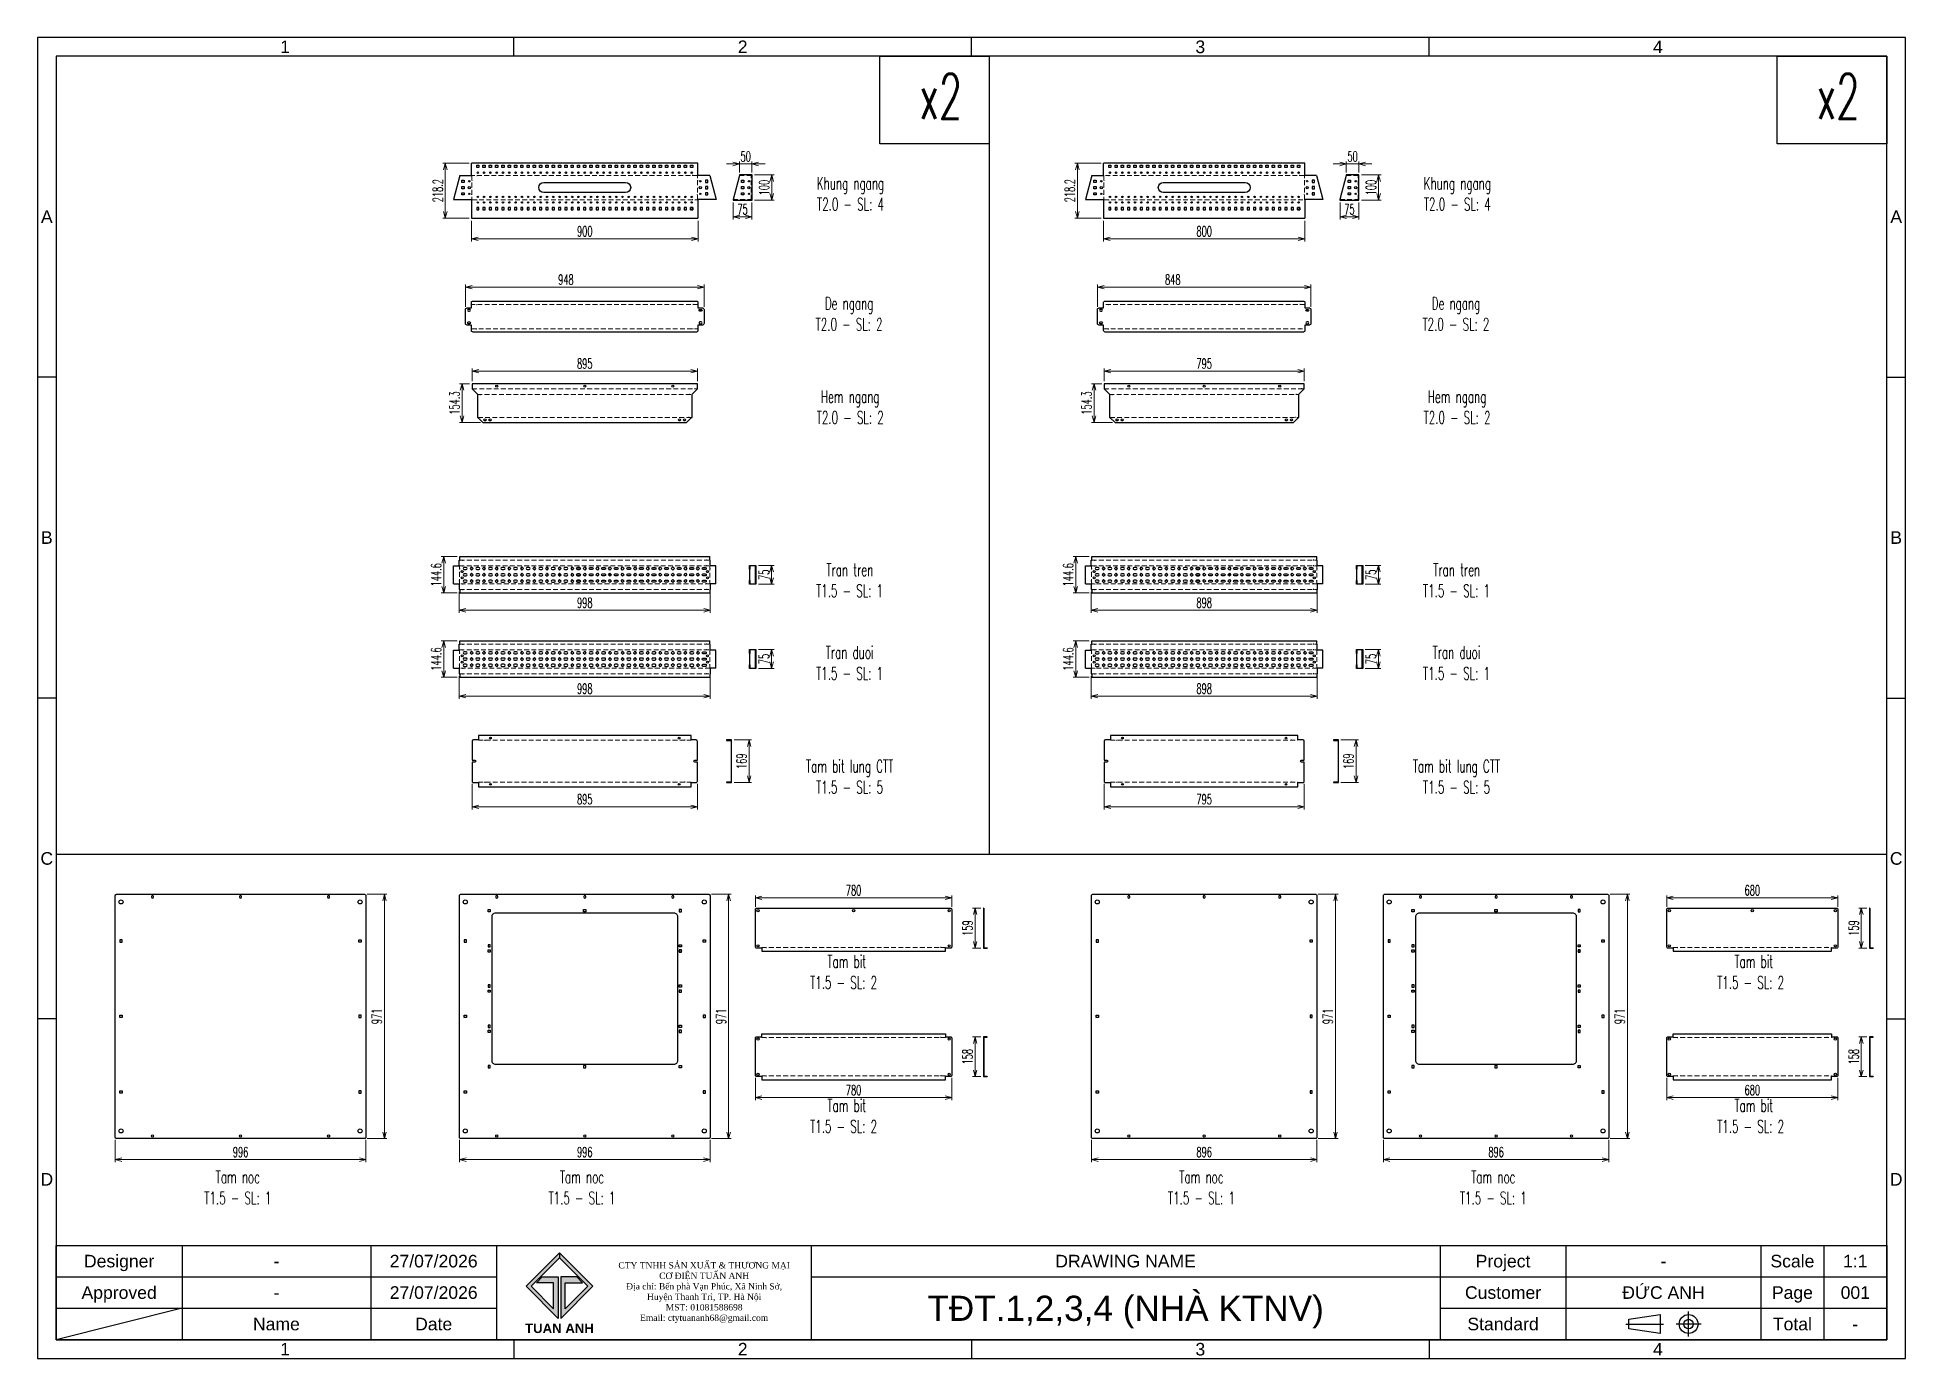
# Model space of a CAD drawing. Header units: millimetres. Extents: x 173893 to 258446, y -176540 to -123824.
# Drawn here: x 215721 to 223146, y -143583 to -138333 of the extents above; entities that cross this region are included whole.
import ezdxf
from ezdxf.enums import TextEntityAlignment as Align

# ---------------------------------------------------------------- set-up
doc = ezdxf.new("R2010")
doc.units = ezdxf.units.MM
doc.header["$LTSCALE"] = 3
doc.linetypes.add('HIDDEN', pattern=[9.525, 6.35, -3.175])
doc.layers.add('@.0.DM. NÉT CHÍNH', color=7, linetype='Continuous', lineweight=25)
doc.layers.add('@.DM. NÉT ĐỨT', color=8, linetype='HIDDEN', lineweight=9)
for name, color, linetype in [('@.DM. DẤU', 1, 'Continuous'), ('@.DM. NÉT CHÍNH', 7, 'Continuous'), ('@.DM. NÉT ĐỤC', 2, 'Continuous'), ('@.TEXT', 7, 'Continuous'), ('@.VISIBLE', 7, 'Continuous'), ('dim', 7, 'Continuous')]:
    doc.layers.add(name, color=color, linetype=linetype)
doc.layers.add('@.DM. KÍCH THƯỚC', color=8, linetype='Continuous', transparency=0.2)
doc.styles.add('Ann_w01', font='romans.shx', dxfattribs={"width": 0.6, "bigfont": 'chineset.shx'})
doc.styles.add('Arial', font='arial.ttf')
doc.dimstyles.new('Dim 01_SC20', dxfattribs={"dimscale": 20, "dimtxt": 2, "dimasz": 1.3, "dimexe": 0.5, "dimexo": 0.5, "dimgap": 0.5, "dimtad": 1, "dimdec": 1, "dimzin": 12, "dimdsep": 46, "dimtxsty": 'Ann_w01', "dimblk": 'OPEN30', "dimcen": 1.5, "dimclrd": 6, "dimclre": 6, "dimclrt": 3, "dimadec": 1, "dimazin": 3, "dimtm": 1e-09, "dimtfac": 1, "dimtdec": 1, "dimtix": 1, "dimtmove": 0, "dimatfit": 3, "dimldrblk": 'OPEN30', "dimfxl": 1, "dimtolj": 1, "dimlwd": 0, "dimlwe": 0, "dimarcsym": 0})

msp = doc.modelspace()

# ---------------------------------------------------------------- texts
at = {"layer": '@.0.DM. NÉT CHÍNH', "color": 1, "style": 'Ann_w01', "width": 0.6}
for s, p in [('Khung ngang', (218952.37, -138912.95)), ('Khung ngang', (221364.21, -138912.95)), ('T2.0 - SL: 4', (218952.37, -138996.29)), ('T2.0 - SL: 4', (221364.21, -138996.29)), ('De ngang', (218946.95, -139389.95)), ('De ngang', (221358.8, -139389.95)), ('T2.0 - SL: 2', (218946.95, -139473.28)), ('T2.0 - SL: 2', (221358.8, -139473.28)), ('Hem ngang', (218951.29, -139760.59)), ('Hem ngang', (221363.13, -139760.59)), ('T2.0 - SL: 2', (218951.29, -139843.92)), ('T2.0 - SL: 2', (221363.13, -139843.92)), ('Tran tren', (218949.82, -140448.79)), ('Tran tren', (221361.66, -140448.79)), ('T1.5 - SL: 1', (218948.99, -140532.12)), ('T1.5 - SL: 1', (221360.83, -140532.12)), ('Tran duoi', (218948.99, -140776.97)), ('Tran duoi', (221360.83, -140776.97)), ('T1.5 - SL: 1', (218948.99, -140860.3)), ('T1.5 - SL: 1', (221360.83, -140860.3)), ('Tam bit lung CTT', (218948.99, -141229.29)), ('Tam bit lung CTT', (221360.83, -141229.29)), ('T1.5 - SL: 5', (218948.99, -141312.62)), ('T1.5 - SL: 5', (221360.83, -141312.62)), ('Tam noc', (216517.46, -142861.39)), ('Tam noc', (217885.34, -142861.39)), ('Tam noc', (220347.19, -142861.39)), ('Tam noc', (221507.25, -142861.39)), ('T1.5 - SL: 1', (216517.46, -142944.73)), ('T1.5 - SL: 1', (217885.34, -142944.73)), ('T1.5 - SL: 1', (220347.19, -142944.73)), ('T1.5 - SL: 1', (221507.25, -142944.73))]:
    msp.add_text(s, height=50, dxfattribs=at).set_placement(p, align=Align.MIDDLE_CENTER)
at = {"layer": '@.0.DM. NÉT CHÍNH', "color": 1, "char_height": 50, "attachment_point": 1, "style": 'Ann_w01'}
for insert in [(218947.8, -141980.51), (222552.52, -141980.51), (218947.8, -142552.32), (222552.52, -142552.32)]:
    msp.add_mtext('\\A1;\\pi-87.14286;Tam bit\\P\\pi-155.71429;T1.5 - SL: 2', dxfattribs=dict(at, insert=insert))
at = {"layer": '@.VISIBLE', "color": 1, "style": 'Ann_w01', "width": 0.6}
for p in [(219310.75, -138567.8), (222877.42, -138567.8)]:
    msp.add_text('x2', height=179.161, dxfattribs=at).set_placement(p, align=Align.MIDDLE_CENTER)

# ---------------------------------------------------------------- blocks, each defined once
blk = doc.blocks.new('_Open30')
at = {"color": 0, "linetype": 'ByBlock', "lineweight": -2}
for p, q in [((-1, 0.27), (0, 0)), ((0, 0), (-1, -0.27)), ((0, 0), (-1, 0))]:
    blk.add_line(p, q, dxfattribs=at)
blk = doc.blocks.new('*D380')
at = {"layer": '@.DM. KÍCH THƯỚC', "color": 6, "lineweight": 0, "transparency": 16777216}
for p, q in [((218486, -138989.8), (218486, -139056.3)), ((218561, -138989.8), (218561, -139056.3)), ((218512, -139046.3), (218535, -139046.3))]:
    blk.add_line(p, q, dxfattribs=at)
at = {"layer": 'Defpoints', "color": 0, "transparency": 16777216}
for p in [(218486, -138979.8), (218561, -138979.8), (218561, -139046.3)]:
    blk.add_point(p, dxfattribs=at)
at = {"layer": '@.DM. KÍCH THƯỚC', "color": 6, "lineweight": 0, "transparency": 16777216, "xscale": 26, "yscale": 26, "zscale": 26, "rotation": 180}
blk.add_blockref('_Open30', (218486, -139046.3), dxfattribs=at)
at = {"layer": '@.DM. KÍCH THƯỚC', "color": 6, "lineweight": 0, "transparency": 16777216, "xscale": 26, "yscale": 26, "zscale": 26}
blk.add_blockref('_Open30', (218561, -139046.3), dxfattribs=at)
at = {"layer": '@.DM. KÍCH THƯỚC', "color": 3, "transparency": 16777216, "insert": (218523.5, -139016.3), "char_height": 40, "attachment_point": 5, "style": 'Ann_w01'}
blk.add_mtext('\\A1;75', dxfattribs=at)
blk = doc.blocks.new('*D381')
at = {"layer": '@.DM. KÍCH THƯỚC', "color": 6, "lineweight": 0, "transparency": 16777216}
for p, q in [((218485, -138836.2), (218459, -138836.2)), ((218511, -138869.8), (218511, -138826.2)), ((218511, -138836.2), (218561, -138836.2)), ((218561, -138869.8), (218561, -138826.2)), ((218587, -138836.2), (218613, -138836.2))]:
    blk.add_line(p, q, dxfattribs=at)
at = {"layer": 'Defpoints', "color": 0, "transparency": 16777216}
for p in [(218561, -138836.2), (218511, -138879.8), (218561, -138879.8)]:
    blk.add_point(p, dxfattribs=at)
at = {"layer": '@.DM. KÍCH THƯỚC', "color": 6, "lineweight": 0, "transparency": 16777216, "xscale": 26, "yscale": 26, "zscale": 26}
blk.add_blockref('_Open30', (218511, -138836.2), dxfattribs=at)
at = {"layer": '@.DM. KÍCH THƯỚC', "color": 6, "lineweight": 0, "transparency": 16777216, "xscale": 26, "yscale": 26, "zscale": 26, "rotation": 180}
blk.add_blockref('_Open30', (218561, -138836.2), dxfattribs=at)
at = {"layer": '@.DM. KÍCH THƯỚC', "color": 3, "transparency": 16777216, "insert": (218536, -138806.2), "char_height": 40, "attachment_point": 5, "style": 'Ann_w01'}
blk.add_mtext('\\A1;50', dxfattribs=at)
blk = doc.blocks.new('*D382')
at = {"layer": '@.DM. KÍCH THƯỚC', "color": 6, "lineweight": 0, "transparency": 16777216}
for p, q in [((218571, -138879.8), (218649.4, -138879.8)), ((218639.4, -138905.8), (218639.4, -138953.8)), ((218571, -138979.8), (218649.4, -138979.8))]:
    blk.add_line(p, q, dxfattribs=at)
at = {"layer": 'Defpoints', "color": 0, "transparency": 16777216}
for p in [(218561, -138879.8), (218561, -138979.8), (218639.4, -138979.8)]:
    blk.add_point(p, dxfattribs=at)
at = {"layer": '@.DM. KÍCH THƯỚC', "color": 6, "lineweight": 0, "transparency": 16777216, "xscale": 26, "yscale": 26, "zscale": 26}
for p, rotation in [((218639.4, -138879.8), 90), ((218639.4, -138979.8), 270)]:
    blk.add_blockref('_Open30', p, dxfattribs=dict(at, rotation=rotation))
at = {"layer": '@.DM. KÍCH THƯỚC', "color": 3, "transparency": 16777216, "insert": (218609.4, -138929.8), "char_height": 40, "attachment_point": 5, "rotation": 90, "style": 'Ann_w01'}
blk.add_mtext('\\A1;100', dxfattribs=at)
blk = doc.blocks.new('*D383')
at = {"layer": '@.DM. KÍCH THƯỚC', "color": 6, "lineweight": 0, "transparency": 16777216}
for p, q in [((217436.4, -138833.2), (217332.2, -138833.2)), ((217342.2, -139025.4), (217342.2, -138859.2)), ((217436.4, -139051.4), (217332.2, -139051.4))]:
    blk.add_line(p, q, dxfattribs=at)
at = {"layer": 'Defpoints', "color": 0, "transparency": 16777216}
for p in [(217342.2, -138833.2), (217446.4, -138833.2), (217446.4, -139051.4)]:
    blk.add_point(p, dxfattribs=at)
at = {"layer": '@.DM. KÍCH THƯỚC', "color": 6, "lineweight": 0, "transparency": 16777216, "xscale": 26, "yscale": 26, "zscale": 26}
for p, rotation in [((217342.2, -138833.2), 90), ((217342.2, -139051.4), 270)]:
    blk.add_blockref('_Open30', p, dxfattribs=dict(at, rotation=rotation))
at = {"layer": '@.DM. KÍCH THƯỚC', "color": 3, "transparency": 16777216, "insert": (217312.2, -138942.3), "char_height": 40, "attachment_point": 5, "rotation": 90, "style": 'Ann_w01'}
blk.add_mtext('\\A1;218.2', dxfattribs=at)
blk = doc.blocks.new('*D384')
at = {"layer": '@.DM. KÍCH THƯỚC', "color": 6, "lineweight": 0, "transparency": 16777216}
for p, q in [((217448.9, -139699.1), (217448.9, -139649.4)), ((218317.9, -139659.4), (217474.9, -139659.4)), ((218343.9, -139699.1), (218343.9, -139649.4))]:
    blk.add_line(p, q, dxfattribs=at)
at = {"layer": 'Defpoints', "color": 0, "transparency": 16777216}
for p in [(217448.9, -139659.4), (217448.9, -139709.1), (218343.9, -139709.1)]:
    blk.add_point(p, dxfattribs=at)
at = {"layer": '@.DM. KÍCH THƯỚC', "color": 6, "lineweight": 0, "transparency": 16777216, "xscale": 26, "yscale": 26, "zscale": 26, "rotation": 180}
blk.add_blockref('_Open30', (217448.9, -139659.4), dxfattribs=at)
at = {"layer": '@.DM. KÍCH THƯỚC', "color": 6, "lineweight": 0, "transparency": 16777216, "xscale": 26, "yscale": 26, "zscale": 26}
blk.add_blockref('_Open30', (218343.9, -139659.4), dxfattribs=at)
at = {"layer": '@.DM. KÍCH THƯỚC', "color": 3, "transparency": 16777216, "insert": (217896.4, -139629.4), "char_height": 40, "attachment_point": 5, "style": 'Ann_w01'}
blk.add_mtext('\\A1;895', dxfattribs=at)
blk = doc.blocks.new('*D385')
at = {"layer": '@.DM. KÍCH THƯỚC', "color": 6, "lineweight": 0, "transparency": 16777216}
for p, q in [((217438.9, -139709.1), (217398.5, -139709.1)), ((217408.5, -139735.1), (217408.5, -139837.4)), ((217481.9, -139863.4), (217398.5, -139863.4))]:
    blk.add_line(p, q, dxfattribs=at)
at = {"layer": 'Defpoints', "color": 0, "transparency": 16777216}
for p in [(217448.9, -139709.1), (217408.5, -139863.4), (217491.9, -139863.4)]:
    blk.add_point(p, dxfattribs=at)
at = {"layer": '@.DM. KÍCH THƯỚC', "color": 6, "lineweight": 0, "transparency": 16777216, "xscale": 26, "yscale": 26, "zscale": 26}
for p, rotation in [((217408.5, -139709.1), 90), ((217408.5, -139863.4), 270)]:
    blk.add_blockref('_Open30', p, dxfattribs=dict(at, rotation=rotation))
at = {"layer": '@.DM. KÍCH THƯỚC', "color": 3, "transparency": 16777216, "insert": (217378.5, -139786.2), "char_height": 40, "attachment_point": 5, "rotation": 90, "style": 'Ann_w01'}
blk.add_mtext('\\A1;154.3', dxfattribs=at)
blk = doc.blocks.new('*D396')
at = {"layer": '@.DM. KÍCH THƯỚC', "color": 6, "lineweight": 0, "transparency": 16777216}
for p, q in [((217389.4, -140396.2), (217325.8, -140396.2)), ((217335.8, -140514.8), (217335.8, -140422.2)), ((217389.4, -140540.8), (217325.8, -140540.8))]:
    blk.add_line(p, q, dxfattribs=at)
at = {"layer": 'Defpoints', "color": 0, "transparency": 16777216}
for p in [(217335.8, -140396.2), (217399.4, -140396.2), (217399.4, -140540.8)]:
    blk.add_point(p, dxfattribs=at)
at = {"layer": '@.DM. KÍCH THƯỚC', "color": 6, "lineweight": 0, "transparency": 16777216, "xscale": 26, "yscale": 26, "zscale": 26}
for p, rotation in [((217335.8, -140396.2), 90), ((217335.8, -140540.8), 270)]:
    blk.add_blockref('_Open30', p, dxfattribs=dict(at, rotation=rotation))
at = {"layer": '@.DM. KÍCH THƯỚC', "color": 3, "transparency": 16777216, "insert": (217305.8, -140468.5), "char_height": 40, "attachment_point": 5, "rotation": 90, "style": 'Ann_w01'}
blk.add_mtext('\\A1;144.6', dxfattribs=at)
blk = doc.blocks.new('*D397')
at = {"layer": '@.DM. KÍCH THƯỚC', "color": 6, "lineweight": 0, "transparency": 16777216}
for p, q in [((218586.2, -140431), (218648.8, -140431)), ((218638.8, -140457), (218638.8, -140480)), ((218586.2, -140506), (218648.8, -140506))]:
    blk.add_line(p, q, dxfattribs=at)
at = {"layer": 'Defpoints', "color": 0, "transparency": 16777216}
for p in [(218576.2, -140431), (218576.2, -140506), (218638.8, -140506)]:
    blk.add_point(p, dxfattribs=at)
at = {"layer": '@.DM. KÍCH THƯỚC', "color": 6, "lineweight": 0, "transparency": 16777216, "xscale": 26, "yscale": 26, "zscale": 26}
for p, rotation in [((218638.8, -140431), 90), ((218638.8, -140506), 270)]:
    blk.add_blockref('_Open30', p, dxfattribs=dict(at, rotation=rotation))
at = {"layer": '@.DM. KÍCH THƯỚC', "color": 3, "transparency": 16777216, "insert": (218608.8, -140468.5), "char_height": 40, "attachment_point": 5, "rotation": 90, "style": 'Ann_w01'}
blk.add_mtext('\\A1;75', dxfattribs=at)
blk = doc.blocks.new('*D398')
at = {"layer": '@.DM. KÍCH THƯỚC', "color": 6, "lineweight": 0, "transparency": 16777216}
for p, q in [((217389.4, -140730.9), (217325.8, -140730.9)), ((217335.8, -140849.5), (217335.8, -140756.9)), ((217389.4, -140875.5), (217325.8, -140875.5))]:
    blk.add_line(p, q, dxfattribs=at)
at = {"layer": 'Defpoints', "color": 0, "transparency": 16777216}
for p in [(217335.8, -140730.9), (217399.4, -140730.9), (217399.4, -140875.5)]:
    blk.add_point(p, dxfattribs=at)
at = {"layer": '@.DM. KÍCH THƯỚC', "color": 6, "lineweight": 0, "transparency": 16777216, "xscale": 26, "yscale": 26, "zscale": 26}
for p, rotation in [((217335.8, -140730.9), 90), ((217335.8, -140875.5), 270)]:
    blk.add_blockref('_Open30', p, dxfattribs=dict(at, rotation=rotation))
at = {"layer": '@.DM. KÍCH THƯỚC', "color": 3, "transparency": 16777216, "insert": (217305.8, -140803.2), "char_height": 40, "attachment_point": 5, "rotation": 90, "style": 'Ann_w01'}
blk.add_mtext('\\A1;144.6', dxfattribs=at)
blk = doc.blocks.new('*D399')
at = {"layer": '@.DM. KÍCH THƯỚC', "color": 6, "lineweight": 0, "transparency": 16777216}
for p, q in [((218586.2, -140765.7), (218648.8, -140765.7)), ((218586.2, -140840.7), (218648.8, -140840.7)), ((218638.8, -140791.7), (218638.8, -140814.7))]:
    blk.add_line(p, q, dxfattribs=at)
at = {"layer": 'Defpoints', "color": 0, "transparency": 16777216}
for p in [(218576.2, -140765.7), (218576.2, -140840.7), (218638.8, -140840.7)]:
    blk.add_point(p, dxfattribs=at)
at = {"layer": '@.DM. KÍCH THƯỚC', "color": 6, "lineweight": 0, "transparency": 16777216, "xscale": 26, "yscale": 26, "zscale": 26}
for p, rotation in [((218638.8, -140765.7), 90), ((218638.8, -140840.7), 270)]:
    blk.add_blockref('_Open30', p, dxfattribs=dict(at, rotation=rotation))
at = {"layer": '@.DM. KÍCH THƯỚC', "color": 3, "transparency": 16777216, "insert": (218608.8, -140803.2), "char_height": 40, "attachment_point": 5, "rotation": 90, "style": 'Ann_w01'}
blk.add_mtext('\\A1;75', dxfattribs=at)
blk = doc.blocks.new('*D462')
at = {"layer": '@.DM. KÍCH THƯỚC', "color": 6, "lineweight": 0, "transparency": 16777216}
for p, q in [((217422.4, -139404.3), (217422.4, -139315.6)), ((218344.4, -139325.6), (217448.4, -139325.6)), ((218370.4, -139404.3), (218370.4, -139315.6))]:
    blk.add_line(p, q, dxfattribs=at)
at = {"layer": 'Defpoints', "color": 0, "transparency": 16777216}
for p in [(217422.4, -139325.6), (217422.4, -139414.3), (218370.4, -139414.3)]:
    blk.add_point(p, dxfattribs=at)
at = {"layer": '@.DM. KÍCH THƯỚC', "color": 6, "lineweight": 0, "transparency": 16777216, "xscale": 26, "yscale": 26, "zscale": 26, "rotation": 180}
blk.add_blockref('_Open30', (217422.4, -139325.6), dxfattribs=at)
at = {"layer": '@.DM. KÍCH THƯỚC', "color": 6, "lineweight": 0, "transparency": 16777216, "xscale": 26, "yscale": 26, "zscale": 26}
blk.add_blockref('_Open30', (218370.4, -139325.6), dxfattribs=at)
at = {"layer": '@.DM. KÍCH THƯỚC', "color": 3, "transparency": 16777216, "insert": (217790.5, -139275.6), "char_height": 40, "attachment_point": 1, "style": 'Ann_w01'}
blk.add_mtext('\\A1;948', dxfattribs=at)
blk = doc.blocks.new('*D400')
at = {"layer": '@.DM. KÍCH THƯỚC', "color": 6, "lineweight": 0, "transparency": 16777216}
for p, q in [((218489.7, -141124.8), (218559.6, -141124.8)), ((218549.6, -141267.8), (218549.6, -141150.8)), ((218489.7, -141293.8), (218559.6, -141293.8))]:
    blk.add_line(p, q, dxfattribs=at)
at = {"layer": 'Defpoints', "color": 0, "transparency": 16777216}
for p in [(218479.7, -141124.8), (218549.6, -141124.8), (218479.7, -141293.8)]:
    blk.add_point(p, dxfattribs=at)
at = {"layer": '@.DM. KÍCH THƯỚC', "color": 6, "lineweight": 0, "transparency": 16777216, "xscale": 26, "yscale": 26, "zscale": 26}
for p, rotation in [((218549.6, -141124.8), 90), ((218549.6, -141293.8), 270)]:
    blk.add_blockref('_Open30', p, dxfattribs=dict(at, rotation=rotation))
at = {"layer": '@.DM. KÍCH THƯỚC', "color": 3, "transparency": 16777216, "insert": (218519.6, -141209.3), "char_height": 40, "attachment_point": 5, "rotation": 90, "style": 'Ann_w01'}
blk.add_mtext('\\A1;169', dxfattribs=at)
blk = doc.blocks.new('*D401')
at = {"layer": '@.DM. KÍCH THƯỚC', "color": 6, "lineweight": 0, "transparency": 16777216}
for p, q in [((217448.9, -141298.8), (217448.9, -141400.5)), ((218343.9, -141298.8), (218343.9, -141400.5)), ((218317.9, -141390.5), (217474.9, -141390.5))]:
    blk.add_line(p, q, dxfattribs=at)
at = {"layer": 'Defpoints', "color": 0, "transparency": 16777216}
for p in [(217448.9, -141288.8), (218343.9, -141288.8), (217448.9, -141390.5)]:
    blk.add_point(p, dxfattribs=at)
at = {"layer": '@.DM. KÍCH THƯỚC', "color": 6, "lineweight": 0, "transparency": 16777216, "xscale": 26, "yscale": 26, "zscale": 26, "rotation": 180}
blk.add_blockref('_Open30', (217448.9, -141390.5), dxfattribs=at)
at = {"layer": '@.DM. KÍCH THƯỚC', "color": 6, "lineweight": 0, "transparency": 16777216, "xscale": 26, "yscale": 26, "zscale": 26}
blk.add_blockref('_Open30', (218343.9, -141390.5), dxfattribs=at)
at = {"layer": '@.DM. KÍCH THƯỚC', "color": 3, "transparency": 16777216, "insert": (217896.4, -141360.5), "char_height": 40, "attachment_point": 5, "style": 'Ann_w01'}
blk.add_mtext('\\A1;895', dxfattribs=at)
blk = doc.blocks.new('*D386')
at = {"layer": '@.DM. KÍCH THƯỚC', "color": 6, "lineweight": 0, "transparency": 16777216}
for p, q in [((218399.4, -141737.8), (218478.1, -141737.8)), ((218468.1, -142682.8), (218468.1, -141763.8)), ((218399.4, -142708.8), (218478.1, -142708.8))]:
    blk.add_line(p, q, dxfattribs=at)
at = {"layer": 'Defpoints', "color": 0, "transparency": 16777216}
for p in [(218389.4, -141737.8), (218468.1, -141737.8), (218389.4, -142708.8)]:
    blk.add_point(p, dxfattribs=at)
at = {"layer": '@.DM. KÍCH THƯỚC', "color": 6, "lineweight": 0, "transparency": 16777216, "xscale": 26, "yscale": 26, "zscale": 26}
for p, rotation in [((218468.1, -141737.8), 90), ((218468.1, -142708.8), 270)]:
    blk.add_blockref('_Open30', p, dxfattribs=dict(at, rotation=rotation))
at = {"layer": '@.DM. KÍCH THƯỚC', "color": 3, "transparency": 16777216, "insert": (218438.1, -142223.3), "char_height": 40, "attachment_point": 5, "rotation": 90, "style": 'Ann_w01'}
blk.add_mtext('\\A1;971', dxfattribs=at)
blk = doc.blocks.new('*D387')
at = {"layer": '@.DM. KÍCH THƯỚC', "color": 6, "lineweight": 0, "transparency": 16777216}
for p, q in [((217398.4, -142713.8), (217398.4, -142802.3)), ((218394.4, -142713.8), (218394.4, -142802.3)), ((218368.4, -142792.3), (217424.4, -142792.3))]:
    blk.add_line(p, q, dxfattribs=at)
at = {"layer": 'Defpoints', "color": 0, "transparency": 16777216}
for p in [(217398.4, -142703.8), (218394.4, -142703.8), (217398.4, -142792.3)]:
    blk.add_point(p, dxfattribs=at)
at = {"layer": '@.DM. KÍCH THƯỚC', "color": 6, "lineweight": 0, "transparency": 16777216, "xscale": 26, "yscale": 26, "zscale": 26, "rotation": 180}
blk.add_blockref('_Open30', (217398.4, -142792.3), dxfattribs=at)
at = {"layer": '@.DM. KÍCH THƯỚC', "color": 6, "lineweight": 0, "transparency": 16777216, "xscale": 26, "yscale": 26, "zscale": 26}
blk.add_blockref('_Open30', (218394.4, -142792.3), dxfattribs=at)
at = {"layer": '@.DM. KÍCH THƯỚC', "color": 3, "transparency": 16777216, "insert": (217896.4, -142762.3), "char_height": 40, "attachment_point": 5, "style": 'Ann_w01'}
blk.add_mtext('\\A1;996', dxfattribs=at)
blk = doc.blocks.new('*D463')
at = {"layer": 'Defpoints', "color": 0, "transparency": 16777216}
for p in [(217446.4, -139051.4), (218346.4, -139051.4), (218346.4, -139133.8)]:
    blk.add_point(p, dxfattribs=at)
at = {"layer": 'dim', "color": 6, "lineweight": 0, "transparency": 16777216}
for p, q in [((217446.4, -139061.4), (217446.4, -139143.8)), ((218346.4, -139061.4), (218346.4, -139143.8)), ((217472.4, -139133.8), (218320.4, -139133.8))]:
    blk.add_line(p, q, dxfattribs=at)
at = {"layer": 'dim', "color": 6, "lineweight": 0, "transparency": 16777216, "xscale": 26, "yscale": 26, "zscale": 26, "rotation": 180}
blk.add_blockref('_Open30', (217446.4, -139133.8), dxfattribs=at)
at = {"layer": 'dim', "color": 6, "lineweight": 0, "transparency": 16777216, "xscale": 26, "yscale": 26, "zscale": 26}
blk.add_blockref('_Open30', (218346.4, -139133.8), dxfattribs=at)
at = {"layer": 'dim', "color": 3, "transparency": 16777216, "insert": (217896.4, -139103.8), "char_height": 40, "attachment_point": 5, "style": 'Ann_w01'}
blk.add_mtext('\\A1;900', dxfattribs=at)
blk = doc.blocks.new('*D464')
at = {"layer": 'Defpoints', "color": 0, "transparency": 16777216}
for p in [(217397.4, -140526.6), (218395.4, -140527.1), (218395.4, -140609.6)]:
    blk.add_point(p, dxfattribs=at)
at = {"layer": 'dim', "color": 6, "lineweight": 0, "transparency": 16777216}
for p, q in [((217397.4, -140536.6), (217397.4, -140619.6)), ((218395.4, -140537.1), (218395.4, -140619.6)), ((217423.4, -140609.6), (218369.4, -140609.6))]:
    blk.add_line(p, q, dxfattribs=at)
at = {"layer": 'dim', "color": 6, "lineweight": 0, "transparency": 16777216, "xscale": 26, "yscale": 26, "zscale": 26, "rotation": 180}
blk.add_blockref('_Open30', (217397.4, -140609.6), dxfattribs=at)
at = {"layer": 'dim', "color": 6, "lineweight": 0, "transparency": 16777216, "xscale": 26, "yscale": 26, "zscale": 26}
blk.add_blockref('_Open30', (218395.4, -140609.6), dxfattribs=at)
at = {"layer": 'dim', "color": 3, "transparency": 16777216, "insert": (217896.4, -140579.6), "char_height": 40, "attachment_point": 5, "style": 'Ann_w01'}
blk.add_mtext('\\A1;998', dxfattribs=at)
blk = doc.blocks.new('*D465')
at = {"layer": 'Defpoints', "color": 0, "transparency": 16777216}
for p in [(217397.4, -140861.8), (218395.4, -140861.8), (218395.4, -140951)]:
    blk.add_point(p, dxfattribs=at)
at = {"layer": 'dim', "color": 6, "lineweight": 0, "transparency": 16777216}
for p, q in [((217397.4, -140871.8), (217397.4, -140961)), ((218395.4, -140871.8), (218395.4, -140961)), ((217423.4, -140951), (218369.4, -140951))]:
    blk.add_line(p, q, dxfattribs=at)
at = {"layer": 'dim', "color": 6, "lineweight": 0, "transparency": 16777216, "xscale": 26, "yscale": 26, "zscale": 26, "rotation": 180}
blk.add_blockref('_Open30', (217397.4, -140951), dxfattribs=at)
at = {"layer": 'dim', "color": 6, "lineweight": 0, "transparency": 16777216, "xscale": 26, "yscale": 26, "zscale": 26}
blk.add_blockref('_Open30', (218395.4, -140951), dxfattribs=at)
at = {"layer": 'dim', "color": 3, "transparency": 16777216, "insert": (217896.4, -140921), "char_height": 40, "attachment_point": 5, "style": 'Ann_w01'}
blk.add_mtext('\\A1;998', dxfattribs=at)
blk = doc.blocks.new('*D418')
at = {"layer": '@.DM. KÍCH THƯỚC', "color": 6, "lineweight": 0, "transparency": 16777216}
for p, q in [((220897.9, -138989.8), (220897.9, -139056.3)), ((220972.9, -138989.8), (220972.9, -139056.3)), ((220923.9, -139046.3), (220946.9, -139046.3))]:
    blk.add_line(p, q, dxfattribs=at)
at = {"layer": 'Defpoints', "color": 0, "transparency": 16777216}
for p in [(220897.9, -138979.8), (220972.9, -138979.8), (220972.9, -139046.3)]:
    blk.add_point(p, dxfattribs=at)
at = {"layer": '@.DM. KÍCH THƯỚC', "color": 6, "lineweight": 0, "transparency": 16777216, "xscale": 26, "yscale": 26, "zscale": 26, "rotation": 180}
blk.add_blockref('_Open30', (220897.9, -139046.3), dxfattribs=at)
at = {"layer": '@.DM. KÍCH THƯỚC', "color": 6, "lineweight": 0, "transparency": 16777216, "xscale": 26, "yscale": 26, "zscale": 26}
blk.add_blockref('_Open30', (220972.9, -139046.3), dxfattribs=at)
at = {"layer": '@.DM. KÍCH THƯỚC', "color": 3, "transparency": 16777216, "insert": (220935.4, -139016.3), "char_height": 40, "attachment_point": 5, "style": 'Ann_w01'}
blk.add_mtext('\\A1;75', dxfattribs=at)
blk = doc.blocks.new('*D419')
at = {"layer": '@.DM. KÍCH THƯỚC', "color": 6, "lineweight": 0, "transparency": 16777216}
for p, q in [((220896.9, -138836.2), (220870.9, -138836.2)), ((220922.9, -138869.8), (220922.9, -138826.2)), ((220922.9, -138836.2), (220972.9, -138836.2)), ((220972.9, -138869.8), (220972.9, -138826.2)), ((220998.9, -138836.2), (221024.9, -138836.2))]:
    blk.add_line(p, q, dxfattribs=at)
at = {"layer": 'Defpoints', "color": 0, "transparency": 16777216}
for p in [(220972.9, -138836.2), (220922.9, -138879.8), (220972.9, -138879.8)]:
    blk.add_point(p, dxfattribs=at)
at = {"layer": '@.DM. KÍCH THƯỚC', "color": 6, "lineweight": 0, "transparency": 16777216, "xscale": 26, "yscale": 26, "zscale": 26}
blk.add_blockref('_Open30', (220922.9, -138836.2), dxfattribs=at)
at = {"layer": '@.DM. KÍCH THƯỚC', "color": 6, "lineweight": 0, "transparency": 16777216, "xscale": 26, "yscale": 26, "zscale": 26, "rotation": 180}
blk.add_blockref('_Open30', (220972.9, -138836.2), dxfattribs=at)
at = {"layer": '@.DM. KÍCH THƯỚC', "color": 3, "transparency": 16777216, "insert": (220947.9, -138806.2), "char_height": 40, "attachment_point": 5, "style": 'Ann_w01'}
blk.add_mtext('\\A1;50', dxfattribs=at)
blk = doc.blocks.new('*D420')
at = {"layer": '@.DM. KÍCH THƯỚC', "color": 6, "lineweight": 0, "transparency": 16777216}
for p, q in [((220982.9, -138879.8), (221061.2, -138879.8)), ((221051.2, -138905.8), (221051.2, -138953.8)), ((220982.9, -138979.8), (221061.2, -138979.8))]:
    blk.add_line(p, q, dxfattribs=at)
at = {"layer": 'Defpoints', "color": 0, "transparency": 16777216}
for p in [(220972.9, -138879.8), (220972.9, -138979.8), (221051.2, -138979.8)]:
    blk.add_point(p, dxfattribs=at)
at = {"layer": '@.DM. KÍCH THƯỚC', "color": 6, "lineweight": 0, "transparency": 16777216, "xscale": 26, "yscale": 26, "zscale": 26}
for p, rotation in [((221051.2, -138879.8), 90), ((221051.2, -138979.8), 270)]:
    blk.add_blockref('_Open30', p, dxfattribs=dict(at, rotation=rotation))
at = {"layer": '@.DM. KÍCH THƯỚC', "color": 3, "transparency": 16777216, "insert": (221021.2, -138929.8), "char_height": 40, "attachment_point": 5, "rotation": 90, "style": 'Ann_w01'}
blk.add_mtext('\\A1;100', dxfattribs=at)
blk = doc.blocks.new('*D421')
at = {"layer": '@.DM. KÍCH THƯỚC', "color": 6, "lineweight": 0, "transparency": 16777216}
for p, q in [((219948.2, -138833.2), (219844.1, -138833.2)), ((219854.1, -139025.4), (219854.1, -138859.2)), ((219948.2, -139051.4), (219844.1, -139051.4))]:
    blk.add_line(p, q, dxfattribs=at)
at = {"layer": 'Defpoints', "color": 0, "transparency": 16777216}
for p in [(219854.1, -138833.2), (219958.2, -138833.2), (219958.2, -139051.4)]:
    blk.add_point(p, dxfattribs=at)
at = {"layer": '@.DM. KÍCH THƯỚC', "color": 6, "lineweight": 0, "transparency": 16777216, "xscale": 26, "yscale": 26, "zscale": 26}
for p, rotation in [((219854.1, -138833.2), 90), ((219854.1, -139051.4), 270)]:
    blk.add_blockref('_Open30', p, dxfattribs=dict(at, rotation=rotation))
at = {"layer": '@.DM. KÍCH THƯỚC', "color": 3, "transparency": 16777216, "insert": (219824.1, -138942.3), "char_height": 40, "attachment_point": 5, "rotation": 90, "style": 'Ann_w01'}
blk.add_mtext('\\A1;218.2', dxfattribs=at)
blk = doc.blocks.new('*D422')
at = {"layer": '@.DM. KÍCH THƯỚC', "color": 6, "lineweight": 0, "transparency": 16777216}
for p, q in [((219960.7, -139699.1), (219960.7, -139649.4)), ((220729.7, -139659.4), (219986.7, -139659.4)), ((220755.7, -139699.1), (220755.7, -139649.4))]:
    blk.add_line(p, q, dxfattribs=at)
at = {"layer": 'Defpoints', "color": 0, "transparency": 16777216}
for p in [(219960.7, -139659.4), (219960.7, -139709.1), (220755.7, -139709.1)]:
    blk.add_point(p, dxfattribs=at)
at = {"layer": '@.DM. KÍCH THƯỚC', "color": 6, "lineweight": 0, "transparency": 16777216, "xscale": 26, "yscale": 26, "zscale": 26, "rotation": 180}
blk.add_blockref('_Open30', (219960.7, -139659.4), dxfattribs=at)
at = {"layer": '@.DM. KÍCH THƯỚC', "color": 6, "lineweight": 0, "transparency": 16777216, "xscale": 26, "yscale": 26, "zscale": 26}
blk.add_blockref('_Open30', (220755.7, -139659.4), dxfattribs=at)
at = {"layer": '@.DM. KÍCH THƯỚC', "color": 3, "transparency": 16777216, "insert": (220358.2, -139629.4), "char_height": 40, "attachment_point": 5, "style": 'Ann_w01'}
blk.add_mtext('\\A1;795', dxfattribs=at)
blk = doc.blocks.new('*D423')
at = {"layer": '@.DM. KÍCH THƯỚC', "color": 6, "lineweight": 0, "transparency": 16777216}
for p, q in [((219950.7, -139709.1), (219910.3, -139709.1)), ((219920.3, -139735.1), (219920.3, -139837.4)), ((219993.7, -139863.4), (219910.3, -139863.4))]:
    blk.add_line(p, q, dxfattribs=at)
at = {"layer": 'Defpoints', "color": 0, "transparency": 16777216}
for p in [(219960.7, -139709.1), (219920.3, -139863.4), (220003.7, -139863.4)]:
    blk.add_point(p, dxfattribs=at)
at = {"layer": '@.DM. KÍCH THƯỚC', "color": 6, "lineweight": 0, "transparency": 16777216, "xscale": 26, "yscale": 26, "zscale": 26}
for p, rotation in [((219920.3, -139709.1), 90), ((219920.3, -139863.4), 270)]:
    blk.add_blockref('_Open30', p, dxfattribs=dict(at, rotation=rotation))
at = {"layer": '@.DM. KÍCH THƯỚC', "color": 3, "transparency": 16777216, "insert": (219890.3, -139786.2), "char_height": 40, "attachment_point": 5, "rotation": 90, "style": 'Ann_w01'}
blk.add_mtext('\\A1;154.3', dxfattribs=at)
blk = doc.blocks.new('*D424')
at = {"layer": '@.DM. KÍCH THƯỚC', "color": 6, "lineweight": 0, "transparency": 16777216}
for p, q in [((219901.2, -140396.2), (219837.7, -140396.2)), ((219847.7, -140514.8), (219847.7, -140422.2)), ((219901.2, -140540.8), (219837.7, -140540.8))]:
    blk.add_line(p, q, dxfattribs=at)
at = {"layer": 'Defpoints', "color": 0, "transparency": 16777216}
for p in [(219847.7, -140396.2), (219911.2, -140396.2), (219911.2, -140540.8)]:
    blk.add_point(p, dxfattribs=at)
at = {"layer": '@.DM. KÍCH THƯỚC', "color": 6, "lineweight": 0, "transparency": 16777216, "xscale": 26, "yscale": 26, "zscale": 26}
for p, rotation in [((219847.7, -140396.2), 90), ((219847.7, -140540.8), 270)]:
    blk.add_blockref('_Open30', p, dxfattribs=dict(at, rotation=rotation))
at = {"layer": '@.DM. KÍCH THƯỚC', "color": 3, "transparency": 16777216, "insert": (219817.7, -140468.5), "char_height": 40, "attachment_point": 5, "rotation": 90, "style": 'Ann_w01'}
blk.add_mtext('\\A1;144.6', dxfattribs=at)
blk = doc.blocks.new('*D425')
at = {"layer": '@.DM. KÍCH THƯỚC', "color": 6, "lineweight": 0, "transparency": 16777216}
for p, q in [((220998.1, -140431), (221060.6, -140431)), ((221050.6, -140457), (221050.6, -140480)), ((220998.1, -140506), (221060.6, -140506))]:
    blk.add_line(p, q, dxfattribs=at)
at = {"layer": 'Defpoints', "color": 0, "transparency": 16777216}
for p in [(220988.1, -140431), (220988.1, -140506), (221050.6, -140506)]:
    blk.add_point(p, dxfattribs=at)
at = {"layer": '@.DM. KÍCH THƯỚC', "color": 6, "lineweight": 0, "transparency": 16777216, "xscale": 26, "yscale": 26, "zscale": 26}
for p, rotation in [((221050.6, -140431), 90), ((221050.6, -140506), 270)]:
    blk.add_blockref('_Open30', p, dxfattribs=dict(at, rotation=rotation))
at = {"layer": '@.DM. KÍCH THƯỚC', "color": 3, "transparency": 16777216, "insert": (221020.6, -140468.5), "char_height": 40, "attachment_point": 5, "rotation": 90, "style": 'Ann_w01'}
blk.add_mtext('\\A1;75', dxfattribs=at)
blk = doc.blocks.new('*D426')
at = {"layer": '@.DM. KÍCH THƯỚC', "color": 6, "lineweight": 0, "transparency": 16777216}
for p, q in [((219901.2, -140730.9), (219837.7, -140730.9)), ((219847.7, -140849.5), (219847.7, -140756.9)), ((219901.2, -140875.5), (219837.7, -140875.5))]:
    blk.add_line(p, q, dxfattribs=at)
at = {"layer": 'Defpoints', "color": 0, "transparency": 16777216}
for p in [(219847.7, -140730.9), (219911.2, -140730.9), (219911.2, -140875.5)]:
    blk.add_point(p, dxfattribs=at)
at = {"layer": '@.DM. KÍCH THƯỚC', "color": 6, "lineweight": 0, "transparency": 16777216, "xscale": 26, "yscale": 26, "zscale": 26}
for p, rotation in [((219847.7, -140730.9), 90), ((219847.7, -140875.5), 270)]:
    blk.add_blockref('_Open30', p, dxfattribs=dict(at, rotation=rotation))
at = {"layer": '@.DM. KÍCH THƯỚC', "color": 3, "transparency": 16777216, "insert": (219817.7, -140803.2), "char_height": 40, "attachment_point": 5, "rotation": 90, "style": 'Ann_w01'}
blk.add_mtext('\\A1;144.6', dxfattribs=at)
blk = doc.blocks.new('*D427')
at = {"layer": '@.DM. KÍCH THƯỚC', "color": 6, "lineweight": 0, "transparency": 16777216}
for p, q in [((220998.1, -140765.7), (221060.6, -140765.7)), ((220998.1, -140840.7), (221060.6, -140840.7)), ((221050.6, -140791.7), (221050.6, -140814.7))]:
    blk.add_line(p, q, dxfattribs=at)
at = {"layer": 'Defpoints', "color": 0, "transparency": 16777216}
for p in [(220988.1, -140765.7), (220988.1, -140840.7), (221050.6, -140840.7)]:
    blk.add_point(p, dxfattribs=at)
at = {"layer": '@.DM. KÍCH THƯỚC', "color": 6, "lineweight": 0, "transparency": 16777216, "xscale": 26, "yscale": 26, "zscale": 26}
for p, rotation in [((221050.6, -140765.7), 90), ((221050.6, -140840.7), 270)]:
    blk.add_blockref('_Open30', p, dxfattribs=dict(at, rotation=rotation))
at = {"layer": '@.DM. KÍCH THƯỚC', "color": 3, "transparency": 16777216, "insert": (221020.6, -140803.2), "char_height": 40, "attachment_point": 5, "rotation": 90, "style": 'Ann_w01'}
blk.add_mtext('\\A1;75', dxfattribs=at)
blk = doc.blocks.new('*D466')
at = {"layer": '@.DM. KÍCH THƯỚC', "color": 6, "lineweight": 0, "transparency": 16777216}
for p, q in [((219934.2, -139404.3), (219934.2, -139315.6)), ((220756.2, -139325.6), (219960.2, -139325.6)), ((220782.2, -139404.3), (220782.2, -139315.6))]:
    blk.add_line(p, q, dxfattribs=at)
at = {"layer": 'Defpoints', "color": 0, "transparency": 16777216}
for p in [(219934.2, -139325.6), (219934.2, -139414.3), (220782.2, -139414.3)]:
    blk.add_point(p, dxfattribs=at)
at = {"layer": '@.DM. KÍCH THƯỚC', "color": 6, "lineweight": 0, "transparency": 16777216, "xscale": 26, "yscale": 26, "zscale": 26, "rotation": 180}
blk.add_blockref('_Open30', (219934.2, -139325.6), dxfattribs=at)
at = {"layer": '@.DM. KÍCH THƯỚC', "color": 6, "lineweight": 0, "transparency": 16777216, "xscale": 26, "yscale": 26, "zscale": 26}
blk.add_blockref('_Open30', (220782.2, -139325.6), dxfattribs=at)
at = {"layer": '@.DM. KÍCH THƯỚC', "color": 3, "transparency": 16777216, "insert": (220202.4, -139275.6), "char_height": 40, "attachment_point": 1, "style": 'Ann_w01'}
blk.add_mtext('\\A1;848', dxfattribs=at)
blk = doc.blocks.new('*D428')
at = {"layer": '@.DM. KÍCH THƯỚC', "color": 6, "lineweight": 0, "transparency": 16777216}
for p, q in [((220901.5, -141124.8), (220971.5, -141124.8)), ((220961.5, -141267.8), (220961.5, -141150.8)), ((220901.5, -141293.8), (220971.5, -141293.8))]:
    blk.add_line(p, q, dxfattribs=at)
at = {"layer": 'Defpoints', "color": 0, "transparency": 16777216}
for p in [(220891.5, -141124.8), (220961.5, -141124.8), (220891.5, -141293.8)]:
    blk.add_point(p, dxfattribs=at)
at = {"layer": '@.DM. KÍCH THƯỚC', "color": 6, "lineweight": 0, "transparency": 16777216, "xscale": 26, "yscale": 26, "zscale": 26}
for p, rotation in [((220961.5, -141124.8), 90), ((220961.5, -141293.8), 270)]:
    blk.add_blockref('_Open30', p, dxfattribs=dict(at, rotation=rotation))
at = {"layer": '@.DM. KÍCH THƯỚC', "color": 3, "transparency": 16777216, "insert": (220931.5, -141209.3), "char_height": 40, "attachment_point": 5, "rotation": 90, "style": 'Ann_w01'}
blk.add_mtext('\\A1;169', dxfattribs=at)
blk = doc.blocks.new('*D429')
at = {"layer": '@.DM. KÍCH THƯỚC', "color": 6, "lineweight": 0, "transparency": 16777216}
for p, q in [((219960.7, -141298.8), (219960.7, -141400.5)), ((220755.7, -141298.8), (220755.7, -141400.5)), ((220729.7, -141390.5), (219986.7, -141390.5))]:
    blk.add_line(p, q, dxfattribs=at)
at = {"layer": 'Defpoints', "color": 0, "transparency": 16777216}
for p in [(219960.7, -141288.8), (220755.7, -141288.8), (219960.7, -141390.5)]:
    blk.add_point(p, dxfattribs=at)
at = {"layer": '@.DM. KÍCH THƯỚC', "color": 6, "lineweight": 0, "transparency": 16777216, "xscale": 26, "yscale": 26, "zscale": 26, "rotation": 180}
blk.add_blockref('_Open30', (219960.7, -141390.5), dxfattribs=at)
at = {"layer": '@.DM. KÍCH THƯỚC', "color": 6, "lineweight": 0, "transparency": 16777216, "xscale": 26, "yscale": 26, "zscale": 26}
blk.add_blockref('_Open30', (220755.7, -141390.5), dxfattribs=at)
at = {"layer": '@.DM. KÍCH THƯỚC', "color": 3, "transparency": 16777216, "insert": (220358.2, -141360.5), "char_height": 40, "attachment_point": 5, "style": 'Ann_w01'}
blk.add_mtext('\\A1;795', dxfattribs=at)
blk = doc.blocks.new('*D430')
at = {"layer": '@.DM. KÍCH THƯỚC', "color": 6, "lineweight": 0, "transparency": 16777216}
for p, q in [((220811.2, -141737.8), (220890, -141737.8)), ((220880, -142682.8), (220880, -141763.8)), ((220811.2, -142708.8), (220890, -142708.8))]:
    blk.add_line(p, q, dxfattribs=at)
at = {"layer": 'Defpoints', "color": 0, "transparency": 16777216}
for p in [(220801.2, -141737.8), (220880, -141737.8), (220801.2, -142708.8)]:
    blk.add_point(p, dxfattribs=at)
at = {"layer": '@.DM. KÍCH THƯỚC', "color": 6, "lineweight": 0, "transparency": 16777216, "xscale": 26, "yscale": 26, "zscale": 26}
for p, rotation in [((220880, -141737.8), 90), ((220880, -142708.8), 270)]:
    blk.add_blockref('_Open30', p, dxfattribs=dict(at, rotation=rotation))
at = {"layer": '@.DM. KÍCH THƯỚC', "color": 3, "transparency": 16777216, "insert": (220850, -142223.3), "char_height": 40, "attachment_point": 5, "rotation": 90, "style": 'Ann_w01'}
blk.add_mtext('\\A1;971', dxfattribs=at)
blk = doc.blocks.new('*D431')
at = {"layer": '@.DM. KÍCH THƯỚC', "color": 6, "lineweight": 0, "transparency": 16777216}
for p, q in [((219910.2, -142713.8), (219910.2, -142802.3)), ((220806.2, -142713.8), (220806.2, -142802.3)), ((220780.2, -142792.3), (219936.2, -142792.3))]:
    blk.add_line(p, q, dxfattribs=at)
at = {"layer": 'Defpoints', "color": 0, "transparency": 16777216}
for p in [(219910.2, -142703.8), (220806.2, -142703.8), (219910.2, -142792.3)]:
    blk.add_point(p, dxfattribs=at)
at = {"layer": '@.DM. KÍCH THƯỚC', "color": 6, "lineweight": 0, "transparency": 16777216, "xscale": 26, "yscale": 26, "zscale": 26, "rotation": 180}
blk.add_blockref('_Open30', (219910.2, -142792.3), dxfattribs=at)
at = {"layer": '@.DM. KÍCH THƯỚC', "color": 6, "lineweight": 0, "transparency": 16777216, "xscale": 26, "yscale": 26, "zscale": 26}
blk.add_blockref('_Open30', (220806.2, -142792.3), dxfattribs=at)
at = {"layer": '@.DM. KÍCH THƯỚC', "color": 3, "transparency": 16777216, "insert": (220358.2, -142762.3), "char_height": 40, "attachment_point": 5, "style": 'Ann_w01'}
blk.add_mtext('\\A1;896', dxfattribs=at)
blk = doc.blocks.new('*D467')
at = {"layer": 'Defpoints', "color": 0, "transparency": 16777216}
for p in [(219958.2, -139051.4), (220758.2, -139051.4), (220758.2, -139133.8)]:
    blk.add_point(p, dxfattribs=at)
at = {"layer": 'dim', "color": 6, "lineweight": 0, "transparency": 16777216}
for p, q in [((219958.2, -139061.4), (219958.2, -139143.8)), ((220758.2, -139061.4), (220758.2, -139143.8)), ((219984.2, -139133.8), (220732.2, -139133.8))]:
    blk.add_line(p, q, dxfattribs=at)
at = {"layer": 'dim', "color": 6, "lineweight": 0, "transparency": 16777216, "xscale": 26, "yscale": 26, "zscale": 26, "rotation": 180}
blk.add_blockref('_Open30', (219958.2, -139133.8), dxfattribs=at)
at = {"layer": 'dim', "color": 6, "lineweight": 0, "transparency": 16777216, "xscale": 26, "yscale": 26, "zscale": 26}
blk.add_blockref('_Open30', (220758.2, -139133.8), dxfattribs=at)
at = {"layer": 'dim', "color": 3, "transparency": 16777216, "insert": (220358.2, -139103.8), "char_height": 40, "attachment_point": 5, "style": 'Ann_w01'}
blk.add_mtext('\\A1;800', dxfattribs=at)
blk = doc.blocks.new('*D468')
at = {"layer": 'Defpoints', "color": 0, "transparency": 16777216}
for p in [(219909.2, -140526.6), (220807.2, -140527.1), (220807.2, -140609.6)]:
    blk.add_point(p, dxfattribs=at)
at = {"layer": 'dim', "color": 6, "lineweight": 0, "transparency": 16777216}
for p, q in [((219909.2, -140536.6), (219909.2, -140619.6)), ((220807.2, -140537.1), (220807.2, -140619.6)), ((219935.2, -140609.6), (220781.2, -140609.6))]:
    blk.add_line(p, q, dxfattribs=at)
at = {"layer": 'dim', "color": 6, "lineweight": 0, "transparency": 16777216, "xscale": 26, "yscale": 26, "zscale": 26, "rotation": 180}
blk.add_blockref('_Open30', (219909.2, -140609.6), dxfattribs=at)
at = {"layer": 'dim', "color": 6, "lineweight": 0, "transparency": 16777216, "xscale": 26, "yscale": 26, "zscale": 26}
blk.add_blockref('_Open30', (220807.2, -140609.6), dxfattribs=at)
at = {"layer": 'dim', "color": 3, "transparency": 16777216, "insert": (220358.2, -140579.6), "char_height": 40, "attachment_point": 5, "style": 'Ann_w01'}
blk.add_mtext('\\A1;898', dxfattribs=at)
blk = doc.blocks.new('*D469')
at = {"layer": 'Defpoints', "color": 0, "transparency": 16777216}
for p in [(219909.2, -140861.8), (220807.2, -140861.8), (220807.2, -140951)]:
    blk.add_point(p, dxfattribs=at)
at = {"layer": 'dim', "color": 6, "lineweight": 0, "transparency": 16777216}
for p, q in [((219909.2, -140871.8), (219909.2, -140961)), ((220807.2, -140871.8), (220807.2, -140961)), ((219935.2, -140951), (220781.2, -140951))]:
    blk.add_line(p, q, dxfattribs=at)
at = {"layer": 'dim', "color": 6, "lineweight": 0, "transparency": 16777216, "xscale": 26, "yscale": 26, "zscale": 26, "rotation": 180}
blk.add_blockref('_Open30', (219909.2, -140951), dxfattribs=at)
at = {"layer": 'dim', "color": 6, "lineweight": 0, "transparency": 16777216, "xscale": 26, "yscale": 26, "zscale": 26}
blk.add_blockref('_Open30', (220807.2, -140951), dxfattribs=at)
at = {"layer": 'dim', "color": 3, "transparency": 16777216, "insert": (220358.2, -140921), "char_height": 40, "attachment_point": 5, "style": 'Ann_w01'}
blk.add_mtext('\\A1;898', dxfattribs=at)
blk = doc.blocks.new('Standard ISO')
at = {"color": 6}
for p, q in [((-6, 0), (0, 0)), ((6, 0), (2, 0)), ((4, -2), (4, 2))]:
    blk.add_line(p, q, dxfattribs=at)
blk.add_lwpolyline([(-0.5, 1.5), (-0.5, -1.5), (-5.5, -0.75), (-5.5, 0.75), (-0.5, 1.5)])
for radius in [1.5, 0.75]:
    blk.add_circle((4, 0), radius)
blk = doc.blocks.new('A$C4dbb82d6')
at = {"layer": '@.VISIBLE'}
h = blk.add_hatch(color=30, dxfattribs=at)
h.dxf.hatch_style = 1
h.paths.add_polyline_path([(0.21, 4.97), (3.62, 1.56), (3.62, 5.97), (1.92, 5.97), (1.3, 5.35), (3.12, 5.35), (3.12, 2.59), (0.74, 4.97), (3.75, 7.98), (3.75, 8.51)])
h = blk.add_hatch(color=150, dxfattribs=at)
h.dxf.hatch_style = 1
h.paths.add_polyline_path([(6.76, 4.97), (4.37, 2.59), (4.37, 5.35), (6.2, 5.35), (5.58, 5.97), (3.88, 5.97), (3.88, 1.56), (7.29, 4.97), (3.75, 8.51), (3.75, 7.98)])
at = {"layer": '@.VISIBLE', "color": 30}
blk.add_lwpolyline([(3.62, 5.97), (3.62, 1.56), (0.21, 4.97), (3.75, 8.51), (3.75, 7.98), (0.74, 4.97), (3.12, 2.59), (3.12, 5.35), (1.3, 5.35), (1.92, 5.97)], close=True, dxfattribs=at)
at = {"layer": '@.VISIBLE', "color": 150}
blk.add_lwpolyline([(3.88, 5.97), (3.88, 1.56), (7.29, 4.97), (3.75, 8.51), (3.75, 7.98), (6.76, 4.97), (4.37, 2.59), (4.37, 5.35), (6.2, 5.35), (5.58, 5.97)], close=True, dxfattribs=at)
at = {"layer": '@.VISIBLE', "color": 30, "insert": (3.75, 0.51), "char_height": 1, "attachment_point": 5, "style": 'Ann_w01'}
blk.add_mtext_dynamic_manual_height_columns('{\\fArial|b1|i0|c0|p34;\\W1;TUAN ANH}', width=7.5, gutter_width=49.6, heights=[0], dxfattribs=at)
blk = doc.blocks.new('KHUNG BAN VE (Made by Tung)')
at = {"layer": '@.VISIBLE', "color": 8}
for p, q in [((75.75, 207), (75.75, 210)), ((148.5, 207), (148.5, 210)), ((221.25, 207), (221.25, 210)), ((3, 156), (0, 156)), ((294, 156), (297, 156)), ((3, 105), (0, 105)), ((294, 105), (297, 105)), ((3, 54), (0, 54)), ((294, 54), (297, 54)), ((23, 18), (23, 3)), ((53, 18), (53, 3)), ((73, 18), (73, 3)), ((123, 18), (123, 3)), ((223, 18), (223, 3)), ((243, 18), (243, 3)), ((274, 18), (274, 3)), ((284, 18), (284, 3)), ((3, 13), (73, 13)), ((123, 13), (294, 13)), ((3, 8), (73, 8)), ((23, 8), (3, 3)), ((223, 8), (294, 8)), ((75.75, 3), (75.75, 0)), ((148.5, 3), (148.5, 0)), ((221.25, 3), (221.25, 0))]:
    blk.add_line(p, q, dxfattribs=at)
for points in [[(0, 0), (297, 0), (297, 210), (0, 210)], [(3, 3), (294, 3), (294, 207), (3, 207)], [(3, 18), (294, 18), (294, 3), (3, 3)]]:
    blk.add_lwpolyline(points, close=True, dxfattribs=at)
at = {"xscale": 1.5, "yscale": 1.5, "zscale": 1.5}
blk.add_blockref('A$C4dbb82d6', (77.375, 4.041), dxfattribs=at)
blk.add_blockref('Standard ISO', (258.5, 5.5))
at = {"layer": '@.TEXT', "color": 1, "style": 'Arial'}
for s, p in [('1', (39.375, 208.5)), ('2', (112.125, 208.5)), ('3', (184.875, 208.5)), ('4', (257.625, 208.5)), ('A', (1.5, 181.5)), ('A', (295.5, 181.5)), ('B', (1.5, 130.5)), ('B', (295.5, 130.5)), ('C', (1.5, 79.5)), ('C', (295.5, 79.5)), ('D', (1.5, 28.5)), ('D', (295.5, 28.5)), ('27/07/2026', (63, 15.5)), ('27/07/2026', (63, 10.5)), ('1', (39.375, 1.5)), ('2', (112.125, 1.5)), ('3', (184.875, 1.5)), ('4', (257.625, 1.5))]:
    blk.add_text(s, height=2, dxfattribs=at).set_placement(p, align=Align.MIDDLE_CENTER)
at = {"layer": '@.TEXT', "color": 2, "style": 'Arial'}
for s, p in [('Designer', (13, 15.5)), ('DRAWING NAME', (173, 15.5)), ('Project', (233, 15.5)), ('Scale', (279, 15.5)), ('Approved', (13, 10.5)), ('Customer', (233, 10.5)), ('Page', (279, 10.5)), ('Name', (38, 5.5)), ('Date', (63, 5.5)), ('Standard', (233, 5.5)), ('Total', (279, 5.5))]:
    blk.add_text(s, height=2, dxfattribs=at).set_placement(p, align=Align.MIDDLE_CENTER)
at = {"layer": '@.TEXT', "color": 1, "style": 'Arial'}
for tag, height, p in [('DESIGNER_NAME', 2, (38, 15.5)), ('PROJECT_CODE', 2, (258.5, 15.5)), ('SCALE', 2, (289, 15.5)), ('APPROVED_NAME', 2, (38, 10.5)), ('DRAWING_NAME', 4, (173, 8)), ('CUSTOMER_NAME', 2, (258.5, 10.5)), ('PAGE', 2, (289, 10.5)), ('TOTAL', 2, (289, 5.5))]:
    blk.add_attdef(tag, text='', height=height, dxfattribs=at).set_placement(p, align=Align.MIDDLE_CENTER)
at = {"layer": '@.VISIBLE', "color": 30, "insert": (106, 10.5), "char_height": 1, "attachment_point": 5, "style": 'Ann_w01'}
blk.add_mtext_dynamic_manual_height_columns('{\\fTimes New Roman|b0|i0|c0|p18;\\W1;CTY TNHH SẢN XUẤT & THƯƠNG MẠI CƠ ĐIỆN TUẤN ANH\\PĐịa chỉ: Bến phà Vạn Phúc, Xã Ninh Sở, Huyện Thanh Trì, TP. Hà Nội\\PMST: 01081588698\\PEmail: ctytuananh68@gmail.com}', width=28.70976, gutter_width=99.197, heights=[0], dxfattribs=at)
blk = doc.blocks.new('*D589')
at = {"layer": '@.DM. KÍCH THƯỚC', "color": 6, "lineweight": 0, "transparency": 16777216}
for p, q in [((217031.5, -141737.8), (217110.2, -141737.8)), ((217100.2, -142682.8), (217100.2, -141763.8)), ((217031.5, -142708.8), (217110.2, -142708.8))]:
    blk.add_line(p, q, dxfattribs=at)
at = {"layer": 'Defpoints', "color": 0, "transparency": 16777216}
for p in [(217021.5, -141737.8), (217100.2, -141737.8), (217021.5, -142708.8)]:
    blk.add_point(p, dxfattribs=at)
at = {"layer": '@.DM. KÍCH THƯỚC', "color": 6, "lineweight": 0, "transparency": 16777216, "xscale": 26, "yscale": 26, "zscale": 26}
for p, rotation in [((217100.2, -141737.8), 90), ((217100.2, -142708.8), 270)]:
    blk.add_blockref('_Open30', p, dxfattribs=dict(at, rotation=rotation))
at = {"layer": '@.DM. KÍCH THƯỚC', "color": 3, "transparency": 16777216, "insert": (217070.2, -142223.3), "char_height": 40, "attachment_point": 5, "rotation": 90, "style": 'Ann_w01'}
blk.add_mtext('\\A1;971', dxfattribs=at)
blk = doc.blocks.new('*D590')
at = {"layer": '@.DM. KÍCH THƯỚC', "color": 6, "lineweight": 0, "transparency": 16777216}
for p, q in [((216030.5, -142713.8), (216030.5, -142802.3)), ((217026.5, -142713.8), (217026.5, -142802.3)), ((217000.5, -142792.3), (216056.5, -142792.3))]:
    blk.add_line(p, q, dxfattribs=at)
at = {"layer": 'Defpoints', "color": 0, "transparency": 16777216}
for p in [(216030.5, -142703.8), (217026.5, -142703.8), (216030.5, -142792.3)]:
    blk.add_point(p, dxfattribs=at)
at = {"layer": '@.DM. KÍCH THƯỚC', "color": 6, "lineweight": 0, "transparency": 16777216, "xscale": 26, "yscale": 26, "zscale": 26, "rotation": 180}
blk.add_blockref('_Open30', (216030.5, -142792.3), dxfattribs=at)
at = {"layer": '@.DM. KÍCH THƯỚC', "color": 6, "lineweight": 0, "transparency": 16777216, "xscale": 26, "yscale": 26, "zscale": 26}
blk.add_blockref('_Open30', (217026.5, -142792.3), dxfattribs=at)
at = {"layer": '@.DM. KÍCH THƯỚC', "color": 3, "transparency": 16777216, "insert": (216528.5, -142762.3), "char_height": 40, "attachment_point": 5, "style": 'Ann_w01'}
blk.add_mtext('\\A1;996', dxfattribs=at)
blk = doc.blocks.new('*D591')
at = {"layer": '@.DM. KÍCH THƯỚC', "color": 6, "lineweight": 0, "transparency": 16777216}
for p, q in [((221971.3, -141737.8), (222050, -141737.8)), ((222040, -142682.8), (222040, -141763.8)), ((221971.3, -142708.8), (222050, -142708.8))]:
    blk.add_line(p, q, dxfattribs=at)
at = {"layer": 'Defpoints', "color": 0, "transparency": 16777216}
for p in [(221961.3, -141737.8), (222040, -141737.8), (221961.3, -142708.8)]:
    blk.add_point(p, dxfattribs=at)
at = {"layer": '@.DM. KÍCH THƯỚC', "color": 6, "lineweight": 0, "transparency": 16777216, "xscale": 26, "yscale": 26, "zscale": 26}
for p, rotation in [((222040, -141737.8), 90), ((222040, -142708.8), 270)]:
    blk.add_blockref('_Open30', p, dxfattribs=dict(at, rotation=rotation))
at = {"layer": '@.DM. KÍCH THƯỚC', "color": 3, "transparency": 16777216, "insert": (222010, -142223.3), "char_height": 40, "attachment_point": 5, "rotation": 90, "style": 'Ann_w01'}
blk.add_mtext('\\A1;971', dxfattribs=at)
blk = doc.blocks.new('*D592')
at = {"layer": '@.DM. KÍCH THƯỚC', "color": 6, "lineweight": 0, "transparency": 16777216}
for p, q in [((221070.3, -142713.8), (221070.3, -142802.3)), ((221966.3, -142713.8), (221966.3, -142802.3)), ((221940.3, -142792.3), (221096.3, -142792.3))]:
    blk.add_line(p, q, dxfattribs=at)
at = {"layer": 'Defpoints', "color": 0, "transparency": 16777216}
for p in [(221070.3, -142703.8), (221966.3, -142703.8), (221070.3, -142792.3)]:
    blk.add_point(p, dxfattribs=at)
at = {"layer": '@.DM. KÍCH THƯỚC', "color": 6, "lineweight": 0, "transparency": 16777216, "xscale": 26, "yscale": 26, "zscale": 26, "rotation": 180}
blk.add_blockref('_Open30', (221070.3, -142792.3), dxfattribs=at)
at = {"layer": '@.DM. KÍCH THƯỚC', "color": 6, "lineweight": 0, "transparency": 16777216, "xscale": 26, "yscale": 26, "zscale": 26}
blk.add_blockref('_Open30', (221966.3, -142792.3), dxfattribs=at)
at = {"layer": '@.DM. KÍCH THƯỚC', "color": 3, "transparency": 16777216, "insert": (221518.3, -142762.3), "char_height": 40, "attachment_point": 5, "style": 'Ann_w01'}
blk.add_mtext('\\A1;896', dxfattribs=at)
blk = doc.blocks.new('*D593')
at = {"layer": '@.DM. KÍCH THƯỚC', "color": 6, "lineweight": 0, "transparency": 16777216}
for p, q in [((219470.5, -141792.8), (219437.8, -141792.8)), ((219447.8, -141925.8), (219447.8, -141818.8)), ((219470.5, -141951.8), (219437.8, -141951.8))]:
    blk.add_line(p, q, dxfattribs=at)
at = {"layer": 'Defpoints', "color": 0, "transparency": 16777216}
for p in [(219447.8, -141792.8), (219480.5, -141792.8), (219480.5, -141951.8)]:
    blk.add_point(p, dxfattribs=at)
at = {"layer": '@.DM. KÍCH THƯỚC', "color": 6, "lineweight": 0, "transparency": 16777216, "xscale": 26, "yscale": 26, "zscale": 26}
for p, rotation in [((219447.8, -141792.8), 90), ((219447.8, -141951.8), 270)]:
    blk.add_blockref('_Open30', p, dxfattribs=dict(at, rotation=rotation))
at = {"layer": '@.DM. KÍCH THƯỚC', "color": 3, "transparency": 16777216, "insert": (219417.8, -141872.3), "char_height": 40, "attachment_point": 5, "rotation": 90, "style": 'Ann_w01'}
blk.add_mtext('\\A1;159', dxfattribs=at)
blk = doc.blocks.new('*D594')
at = {"layer": '@.DM. KÍCH THƯỚC', "color": 6, "lineweight": 0, "transparency": 16777216}
for p, q in [((218574.7, -141787.8), (218574.7, -141742.2)), ((219354.7, -141787.8), (219354.7, -141742.2)), ((218600.7, -141752.2), (219328.7, -141752.2))]:
    blk.add_line(p, q, dxfattribs=at)
at = {"layer": 'Defpoints', "color": 0, "transparency": 16777216}
for p in [(218574.7, -141797.8), (219354.7, -141752.2), (219354.7, -141797.8)]:
    blk.add_point(p, dxfattribs=at)
at = {"layer": '@.DM. KÍCH THƯỚC', "color": 6, "lineweight": 0, "transparency": 16777216, "xscale": 26, "yscale": 26, "zscale": 26, "rotation": 180}
blk.add_blockref('_Open30', (218574.7, -141752.2), dxfattribs=at)
at = {"layer": '@.DM. KÍCH THƯỚC', "color": 6, "lineweight": 0, "transparency": 16777216, "xscale": 26, "yscale": 26, "zscale": 26}
blk.add_blockref('_Open30', (219354.7, -141752.2), dxfattribs=at)
at = {"layer": '@.DM. KÍCH THƯỚC', "color": 3, "transparency": 16777216, "insert": (218964.7, -141722.2), "char_height": 40, "attachment_point": 5, "style": 'Ann_w01'}
blk.add_mtext('\\A1;780', dxfattribs=at)
blk = doc.blocks.new('*D595')
at = {"layer": '@.DM. KÍCH THƯỚC', "color": 6, "lineweight": 0, "transparency": 16777216}
for p, q in [((219470.5, -142304.5), (219437.8, -142304.5)), ((219447.8, -142436.5), (219447.8, -142330.5)), ((219470.5, -142462.5), (219437.8, -142462.5))]:
    blk.add_line(p, q, dxfattribs=at)
at = {"layer": 'Defpoints', "color": 0, "transparency": 16777216}
for p in [(219447.8, -142304.5), (219480.5, -142304.5), (219480.5, -142462.5)]:
    blk.add_point(p, dxfattribs=at)
at = {"layer": '@.DM. KÍCH THƯỚC', "color": 6, "lineweight": 0, "transparency": 16777216, "xscale": 26, "yscale": 26, "zscale": 26}
for p, rotation in [((219447.8, -142304.5), 90), ((219447.8, -142462.5), 270)]:
    blk.add_blockref('_Open30', p, dxfattribs=dict(at, rotation=rotation))
at = {"layer": '@.DM. KÍCH THƯỚC', "color": 3, "transparency": 16777216, "insert": (219417.8, -142383.5), "char_height": 40, "attachment_point": 5, "rotation": 90, "style": 'Ann_w01'}
blk.add_mtext('\\A1;158', dxfattribs=at)
blk = doc.blocks.new('*D596')
at = {"layer": '@.DM. KÍCH THƯỚC', "color": 6, "lineweight": 0, "transparency": 16777216}
for p, q in [((218574.7, -142467.5), (218574.7, -142555.9)), ((219354.7, -142467.5), (219354.7, -142555.9)), ((218600.7, -142545.9), (219328.7, -142545.9))]:
    blk.add_line(p, q, dxfattribs=at)
at = {"layer": 'Defpoints', "color": 0, "transparency": 16777216}
for p in [(218574.7, -142457.5), (219354.7, -142457.5), (219354.7, -142545.9)]:
    blk.add_point(p, dxfattribs=at)
at = {"layer": '@.DM. KÍCH THƯỚC', "color": 6, "lineweight": 0, "transparency": 16777216, "xscale": 26, "yscale": 26, "zscale": 26, "rotation": 180}
blk.add_blockref('_Open30', (218574.7, -142545.9), dxfattribs=at)
at = {"layer": '@.DM. KÍCH THƯỚC', "color": 6, "lineweight": 0, "transparency": 16777216, "xscale": 26, "yscale": 26, "zscale": 26}
blk.add_blockref('_Open30', (219354.7, -142545.9), dxfattribs=at)
at = {"layer": '@.DM. KÍCH THƯỚC', "color": 3, "transparency": 16777216, "insert": (218964.7, -142515.9), "char_height": 40, "attachment_point": 5, "style": 'Ann_w01'}
blk.add_mtext('\\A1;780', dxfattribs=at)
blk = doc.blocks.new('*D600')
at = {"layer": '@.DM. KÍCH THƯỚC', "color": 6, "lineweight": 0, "transparency": 16777216}
for p, q in [((222992.3, -141792.8), (222959.6, -141792.8)), ((222969.6, -141925.8), (222969.6, -141818.8)), ((222992.3, -141951.8), (222959.6, -141951.8))]:
    blk.add_line(p, q, dxfattribs=at)
at = {"layer": 'Defpoints', "color": 0, "transparency": 16777216}
for p in [(222969.6, -141792.8), (223002.3, -141792.8), (223002.3, -141951.8)]:
    blk.add_point(p, dxfattribs=at)
at = {"layer": '@.DM. KÍCH THƯỚC', "color": 6, "lineweight": 0, "transparency": 16777216, "xscale": 26, "yscale": 26, "zscale": 26}
for p, rotation in [((222969.6, -141792.8), 90), ((222969.6, -141951.8), 270)]:
    blk.add_blockref('_Open30', p, dxfattribs=dict(at, rotation=rotation))
at = {"layer": '@.DM. KÍCH THƯỚC', "color": 3, "transparency": 16777216, "insert": (222939.6, -141872.3), "char_height": 40, "attachment_point": 5, "rotation": 90, "style": 'Ann_w01'}
blk.add_mtext('\\A1;159', dxfattribs=at)
blk = doc.blocks.new('*D597')
at = {"layer": '@.DM. KÍCH THƯỚC', "color": 6, "lineweight": 0, "transparency": 16777216}
for p, q in [((222196.5, -141787.8), (222196.5, -141742.2)), ((222876.5, -141787.8), (222876.5, -141742.2)), ((222222.5, -141752.2), (222850.5, -141752.2))]:
    blk.add_line(p, q, dxfattribs=at)
at = {"layer": 'Defpoints', "color": 0, "transparency": 16777216}
for p in [(222196.5, -141797.8), (222876.5, -141752.2), (222876.5, -141797.8)]:
    blk.add_point(p, dxfattribs=at)
at = {"layer": '@.DM. KÍCH THƯỚC', "color": 6, "lineweight": 0, "transparency": 16777216, "xscale": 26, "yscale": 26, "zscale": 26, "rotation": 180}
blk.add_blockref('_Open30', (222196.5, -141752.2), dxfattribs=at)
at = {"layer": '@.DM. KÍCH THƯỚC', "color": 6, "lineweight": 0, "transparency": 16777216, "xscale": 26, "yscale": 26, "zscale": 26}
blk.add_blockref('_Open30', (222876.5, -141752.2), dxfattribs=at)
at = {"layer": '@.DM. KÍCH THƯỚC', "color": 3, "transparency": 16777216, "insert": (222536.5, -141722.2), "char_height": 40, "attachment_point": 5, "style": 'Ann_w01'}
blk.add_mtext('\\A1;680', dxfattribs=at)
blk = doc.blocks.new('*D598')
at = {"layer": '@.DM. KÍCH THƯỚC', "color": 6, "lineweight": 0, "transparency": 16777216}
for p, q in [((222992.3, -142304.5), (222959.6, -142304.5)), ((222969.6, -142436.5), (222969.6, -142330.5)), ((222992.3, -142462.5), (222959.6, -142462.5))]:
    blk.add_line(p, q, dxfattribs=at)
at = {"layer": 'Defpoints', "color": 0, "transparency": 16777216}
for p in [(222969.6, -142304.5), (223002.3, -142304.5), (223002.3, -142462.5)]:
    blk.add_point(p, dxfattribs=at)
at = {"layer": '@.DM. KÍCH THƯỚC', "color": 6, "lineweight": 0, "transparency": 16777216, "xscale": 26, "yscale": 26, "zscale": 26}
for p, rotation in [((222969.6, -142304.5), 90), ((222969.6, -142462.5), 270)]:
    blk.add_blockref('_Open30', p, dxfattribs=dict(at, rotation=rotation))
at = {"layer": '@.DM. KÍCH THƯỚC', "color": 3, "transparency": 16777216, "insert": (222939.6, -142383.5), "char_height": 40, "attachment_point": 5, "rotation": 90, "style": 'Ann_w01'}
blk.add_mtext('\\A1;158', dxfattribs=at)
blk = doc.blocks.new('*D599')
at = {"layer": '@.DM. KÍCH THƯỚC', "color": 6, "lineweight": 0, "transparency": 16777216}
for p, q in [((222196.5, -142467.5), (222196.5, -142555.9)), ((222876.5, -142467.5), (222876.5, -142555.9)), ((222222.5, -142545.9), (222850.5, -142545.9))]:
    blk.add_line(p, q, dxfattribs=at)
at = {"layer": 'Defpoints', "color": 0, "transparency": 16777216}
for p in [(222196.5, -142457.5), (222876.5, -142457.5), (222876.5, -142545.9)]:
    blk.add_point(p, dxfattribs=at)
at = {"layer": '@.DM. KÍCH THƯỚC', "color": 6, "lineweight": 0, "transparency": 16777216, "xscale": 26, "yscale": 26, "zscale": 26, "rotation": 180}
blk.add_blockref('_Open30', (222196.5, -142545.9), dxfattribs=at)
at = {"layer": '@.DM. KÍCH THƯỚC', "color": 6, "lineweight": 0, "transparency": 16777216, "xscale": 26, "yscale": 26, "zscale": 26}
blk.add_blockref('_Open30', (222876.5, -142545.9), dxfattribs=at)
at = {"layer": '@.DM. KÍCH THƯỚC', "color": 3, "transparency": 16777216, "insert": (222536.5, -142515.9), "char_height": 40, "attachment_point": 5, "style": 'Ann_w01'}
blk.add_mtext('\\A1;680', dxfattribs=at)

# ---------------------------------------------------------------- dimensions: what is measured, and where the dimension line sits
at = {"layer": '@.DM. KÍCH THƯỚC'}
for base, p1, p2, picture, middle in [((217342.25, -138833.18), (217446.38, -139051.38), (217446.38, -138833.18), '*D383', (217312.25, -138942.28)), ((219854.09, -138833.18), (219958.22, -139051.38), (219958.22, -138833.18), '*D421', (219824.09, -138942.28)), ((218639.4, -138979.78), (218561.01, -138879.78), (218561.01, -138979.78), '*D382', (218609.4, -138929.78)), ((221051.25, -138979.78), (220972.86, -138879.78), (220972.86, -138979.78), '*D420', (221021.25, -138929.78)), ((217408.47, -139863.38), (217448.88, -139709.08), (217491.88, -139863.38), '*D385', (217378.47, -139786.23)), ((219920.32, -139863.38), (219960.72, -139709.08), (220003.72, -139863.38), '*D423', (219890.32, -139786.23)), ((217335.84, -140396.18), (217399.38, -140540.78), (217399.38, -140396.18), '*D396', (217305.84, -140468.48)), ((219847.69, -140396.18), (219911.22, -140540.78), (219911.22, -140396.18), '*D424', (219817.69, -140468.48)), ((218638.79, -140505.98), (218576.21, -140430.98), (218576.21, -140505.98), '*D397', (218608.79, -140468.48)), ((221050.64, -140505.98), (220988.05, -140430.98), (220988.05, -140505.98), '*D425', (221020.64, -140468.48)), ((217335.84, -140730.93), (217399.38, -140875.53), (217399.38, -140730.93), '*D398', (217305.84, -140803.23)), ((218638.79, -140840.73), (218576.21, -140765.73), (218576.21, -140840.73), '*D399', (218608.79, -140803.23)), ((219847.69, -140730.93), (219911.22, -140875.53), (219911.22, -140730.93), '*D426', (219817.69, -140803.23)), ((221050.64, -140840.73), (220988.05, -140765.73), (220988.05, -140840.73), '*D427', (221020.64, -140803.23)), ((218549.61, -141124.79), (218479.68, -141293.79), (218479.68, -141124.79), '*D400', (218519.61, -141209.29)), ((220961.46, -141124.79), (220891.52, -141293.79), (220891.52, -141124.79), '*D428', (220931.46, -141209.29)), ((217100.24, -141737.83), (217021.5, -142708.83), (217021.5, -141737.83), '*D589', (217070.24, -142223.33)), ((218468.12, -141737.83), (218389.38, -142708.83), (218389.38, -141737.83), '*D386', (218438.12, -142223.33)), ((220879.97, -141737.83), (220801.22, -142708.83), (220801.22, -141737.83), '*D430', (220849.97, -142223.33)), ((222040.03, -141737.83), (221961.28, -142708.83), (221961.28, -141737.83), '*D591', (222010.03, -142223.33)), ((219447.77, -141792.83), (219480.46, -141951.83), (219480.46, -141792.83), '*D593', (219417.77, -141872.33)), ((222969.61, -141792.83), (223002.3, -141951.83), (223002.3, -141792.83), '*D600', (222939.61, -141872.33)), ((219447.77, -142304.51), (219480.46, -142462.51), (219480.46, -142304.51), '*D595', (219417.77, -142383.51)), ((222969.61, -142304.51), (223002.3, -142462.51), (223002.3, -142304.51), '*D598', (222939.61, -142383.51))]:
    dim = msp.add_linear_dim(base=base, p1=p1, p2=p2, angle=90, dimstyle='Dim 01_SC20', dxfattribs=at)
    dim.commit()
    dim.dimension.update_dxf_attribs({"geometry": picture, "text_midpoint": middle})
for base, p1, p2, picture, middle in [((218561.01, -138836.24), (218511.01, -138879.78), (218561.01, -138879.78), '*D381', (218536.01, -138806.24)), ((220972.86, -138836.24), (220922.86, -138879.78), (220972.86, -138879.78), '*D419', (220947.86, -138806.24)), ((218561.01, -139046.26), (218486.01, -138979.78), (218561.01, -138979.78), '*D380', (218523.51, -139016.26)), ((220972.86, -139046.26), (220897.86, -138979.78), (220972.86, -138979.78), '*D418', (220935.36, -139016.26)), ((217448.88, -139659.42), (218343.88, -139709.08), (217448.88, -139709.08), '*D384', (217896.38, -139629.42)), ((219960.72, -139659.42), (220755.72, -139709.08), (219960.72, -139709.08), '*D422', (220358.22, -139629.42)), ((217448.88, -141390.55), (218343.88, -141288.79), (217448.88, -141288.79), '*D401', (217896.38, -141360.55)), ((219960.72, -141390.55), (220755.72, -141288.79), (219960.72, -141288.79), '*D429', (220358.22, -141360.55)), ((219354.71, -141752.16), (218574.71, -141797.83), (219354.71, -141797.83), '*D594', (218964.71, -141722.16)), ((222876.55, -141752.16), (222196.55, -141797.83), (222876.55, -141797.83), '*D597', (222536.55, -141722.16)), ((219354.71, -142545.91), (218574.71, -142457.51), (219354.71, -142457.51), '*D596', (218964.71, -142515.91)), ((222876.55, -142545.91), (222196.55, -142457.51), (222876.55, -142457.51), '*D599', (222536.55, -142515.91)), ((216030.5, -142792.33), (217026.5, -142703.83), (216030.5, -142703.83), '*D590', (216528.5, -142762.33)), ((217398.38, -142792.33), (218394.38, -142703.83), (217398.38, -142703.83), '*D387', (217896.38, -142762.33)), ((219910.22, -142792.33), (220806.22, -142703.83), (219910.22, -142703.83), '*D431', (220358.22, -142762.33)), ((221070.28, -142792.33), (221966.28, -142703.83), (221070.28, -142703.83), '*D592', (221518.28, -142762.33))]:
    dim = msp.add_linear_dim(base=base, p1=p1, p2=p2, dimstyle='Dim 01_SC20', dxfattribs=at)
    dim.commit()
    dim.dimension.update_dxf_attribs({"geometry": picture, "text_midpoint": middle})
for base, p1, p2, picture, middle in [((217422.38, -139325.56), (218370.38, -139414.29), (217422.38, -139414.29), '*D462', (217821.38, -139325.56)), ((219934.22, -139325.56), (220782.22, -139414.29), (219934.22, -139414.29), '*D466', (220233.22, -139325.56))]:
    dim = msp.add_linear_dim(base=base, p1=p1, p2=p2, angle=180, dimstyle='Dim 01_SC20', dxfattribs=at)
    dim.commit()
    dim.dimension.update_dxf_attribs({"geometry": picture, "text_midpoint": middle, "dimtype": 160})
at = {"layer": 'dim'}
for base, p1, p2, picture, middle in [((218346.38, -139133.85), (217446.38, -139051.38), (218346.38, -139051.38), '*D463', (217896.38, -139103.85)), ((220758.22, -139133.85), (219958.22, -139051.38), (220758.22, -139051.38), '*D467', (220358.22, -139103.85)), ((218395.38, -140609.57), (217397.38, -140526.6), (218395.38, -140527.08), '*D464', (217896.38, -140579.57)), ((220807.22, -140609.57), (219909.22, -140526.6), (220807.22, -140527.08), '*D468', (220358.22, -140579.57)), ((218395.38, -140950.97), (217397.38, -140861.83), (218395.38, -140861.83), '*D465', (217896.38, -140920.97)), ((220807.22, -140950.97), (219909.22, -140861.83), (220807.22, -140861.83), '*D469', (220358.22, -140920.97))]:
    dim = msp.add_linear_dim(base=base, p1=p1, p2=p2, dimstyle='Dim 01_SC20', dxfattribs=at)
    dim.commit()
    dim.dimension.update_dxf_attribs({"geometry": picture, "text_midpoint": middle})

# ---------------------------------------------------------------- linework, layer by layer
for p, q in [((217458.88, -139729.88), (217460.88, -139729.88)), ((218333.88, -139729.88), (218331.88, -139729.88)), ((219970.72, -139729.88), (219972.72, -139729.88)), ((220745.72, -139729.88), (220743.72, -139729.88)), ((217479.88, -139751.48), (217481.88, -139751.48)), ((218312.88, -139751.48), (218310.88, -139751.48)), ((219991.72, -139751.48), (219993.72, -139751.48)), ((220724.72, -139751.48), (220722.72, -139751.48)), ((217481.88, -139843.08), (217483.88, -139843.08)), ((218310.88, -139843.08), (218308.88, -139843.08)), ((219993.72, -139843.08), (219995.72, -139843.08)), ((220722.72, -139843.08), (220720.72, -139843.08))]:
    msp.add_line(p, q)
at = {"layer": '@.DM. DẤU'}
for p, q in [((217465.5, -139394.03), (217467, -139394.03)), ((218327.25, -139394.03), (218325.75, -139394.03)), ((219977.34, -139394.03), (219978.84, -139394.03)), ((220739.1, -139394.03), (220737.6, -139394.03)), ((217465.5, -139490.55), (217467, -139490.55)), ((218327.25, -139490.55), (218325.75, -139490.55)), ((219977.34, -139490.55), (219978.84, -139490.55)), ((220739.1, -139490.55), (220737.6, -139490.55))]:
    msp.add_line(p, q, dxfattribs=at)
at = {"layer": '@.DM. NÉT CHÍNH', "linetype": 'Continuous'}
for p, q in [((219504.18, -138408.06), (219504.18, -141580.39)), ((223070.85, -141580.39), (215795.85, -141580.39))]:
    msp.add_line(p, q, dxfattribs=at)
at = {"layer": '@.DM. NÉT CHÍNH'}
for p, q in [((218346.38, -138833.18), (217446.38, -138833.18)), ((220758.22, -138833.18), (219958.22, -138833.18)), ((217399.78, -138881.98), (217374.78, -138977.58)), ((217446.38, -138881.98), (217448.08, -138881.98)), ((218346.38, -138881.98), (218344.68, -138881.98)), ((218392.98, -138881.98), (218417.98, -138977.58)), ((219911.62, -138881.98), (219886.62, -138977.58)), ((219958.22, -138881.98), (219959.92, -138881.98)), ((220758.22, -138881.98), (220756.52, -138881.98)), ((220804.82, -138881.98), (220829.82, -138977.58)), ((217446.38, -138977.58), (217448.08, -138977.58)), ((218346.38, -138977.58), (218344.68, -138977.58)), ((219958.22, -138977.58), (219959.92, -138977.58)), ((220758.22, -138977.58), (220756.52, -138977.58)), ((217446.38, -139051.38), (218346.38, -139051.38)), ((219958.22, -139051.38), (220758.22, -139051.38)), ((217399.38, -140396.18), (218393.38, -140396.18)), ((219911.22, -140396.18), (220805.22, -140396.18)), ((217374.98, -140504.18), (217374.98, -140432.78)), ((217397.38, -140432.78), (217398.68, -140432.78)), ((218395.38, -140432.78), (218394.08, -140432.78)), ((218417.78, -140504.18), (218417.78, -140432.78)), ((218551.21, -140445.98), (218551.21, -140490.98)), ((219886.82, -140504.18), (219886.82, -140432.78)), ((219909.22, -140432.78), (219910.52, -140432.78)), ((220807.22, -140432.78), (220805.92, -140432.78)), ((220829.62, -140504.18), (220829.62, -140432.78)), ((220963.05, -140445.98), (220963.05, -140490.98)), ((217397.38, -140504.18), (217398.68, -140504.18)), ((217399.38, -140540.78), (218393.38, -140540.78)), ((218395.38, -140504.18), (218394.08, -140504.18)), ((219909.22, -140504.18), (219910.52, -140504.18)), ((219911.22, -140540.78), (220805.22, -140540.78)), ((220807.22, -140504.18), (220805.92, -140504.18)), ((217374.98, -140838.93), (217374.98, -140767.53)), ((217397.38, -140767.53), (217398.68, -140767.53)), ((217399.38, -140730.93), (218393.38, -140730.93)), ((218395.38, -140767.53), (218394.08, -140767.53)), ((218417.78, -140838.93), (218417.78, -140767.53)), ((219886.82, -140838.93), (219886.82, -140767.53)), ((219909.22, -140767.53), (219910.52, -140767.53)), ((219911.22, -140730.93), (220805.22, -140730.93)), ((220807.22, -140767.53), (220805.92, -140767.53)), ((220829.62, -140838.93), (220829.62, -140767.53)), ((217397.38, -140838.93), (217398.68, -140838.93)), ((218395.38, -140838.93), (218394.08, -140838.93)), ((218551.21, -140780.73), (218551.21, -140825.73)), ((219909.22, -140838.93), (219910.52, -140838.93)), ((220807.22, -140838.93), (220805.92, -140838.93)), ((220963.05, -140780.73), (220963.05, -140825.73)), ((217399.38, -140875.53), (218393.38, -140875.53)), ((219911.22, -140875.53), (220805.22, -140875.53))]:
    msp.add_line(p, q, dxfattribs=at)
at = {"layer": '@.DM. NÉT CHÍNH', "color": 1}
for p, q in [((217448.08, -138900.31), (217448.08, -138902.31)), ((217467.07, -138881.48), (217469.07, -138881.48)), ((218325.68, -138881.48), (218323.68, -138881.48)), ((218344.68, -138900.31), (218344.68, -138902.31)), ((219959.92, -138900.31), (219959.92, -138902.31)), ((219978.92, -138881.48), (219980.92, -138881.48)), ((220737.52, -138881.48), (220735.52, -138881.48)), ((220756.52, -138900.31), (220756.52, -138902.31)), ((217448.08, -138959.26), (217448.08, -138957.26)), ((217467.07, -138978.08), (217469.07, -138978.08)), ((218325.68, -138978.08), (218323.68, -138978.08)), ((218344.68, -138959.26), (218344.68, -138957.26)), ((219959.92, -138959.26), (219959.92, -138957.26)), ((219978.92, -138978.08), (219980.92, -138978.08)), ((220737.52, -138978.08), (220735.52, -138978.08)), ((220756.52, -138959.26), (220756.52, -138957.26)), ((217398.68, -140443.55), (217398.68, -140445.55)), ((217410.73, -140409.88), (217412.73, -140409.88)), ((217410.73, -140432.28), (217412.73, -140432.28)), ((218382.03, -140409.88), (218380.03, -140409.88)), ((218382.03, -140432.28), (218380.03, -140432.28)), ((218394.08, -140443.55), (218394.08, -140445.55)), ((219910.52, -140443.55), (219910.52, -140445.55)), ((219922.57, -140409.88), (219924.57, -140409.88)), ((219922.57, -140432.28), (219924.57, -140432.28)), ((220793.87, -140409.88), (220791.87, -140409.88)), ((220793.87, -140432.28), (220791.87, -140432.28)), ((220805.92, -140443.55), (220805.92, -140445.55)), ((217398.68, -140493.41), (217398.68, -140491.41)), ((217410.73, -140504.68), (217412.73, -140504.68)), ((217410.73, -140527.08), (217412.73, -140527.08)), ((218382.03, -140504.68), (218380.03, -140504.68)), ((218382.03, -140527.08), (218380.03, -140527.08)), ((218394.08, -140493.41), (218394.08, -140491.41)), ((219910.52, -140493.41), (219910.52, -140491.41)), ((219922.57, -140504.68), (219924.57, -140504.68)), ((219922.57, -140527.08), (219924.57, -140527.08)), ((220793.87, -140504.68), (220791.87, -140504.68)), ((220793.87, -140527.08), (220791.87, -140527.08)), ((220805.92, -140493.41), (220805.92, -140491.41)), ((217410.73, -140744.63), (217412.73, -140744.63)), ((217410.73, -140767.03), (217412.73, -140767.03)), ((218382.03, -140744.63), (218380.03, -140744.63)), ((218382.03, -140767.03), (218380.03, -140767.03)), ((219922.57, -140744.63), (219924.57, -140744.63)), ((219922.57, -140767.03), (219924.57, -140767.03)), ((220793.87, -140744.63), (220791.87, -140744.63)), ((220793.87, -140767.03), (220791.87, -140767.03)), ((217398.68, -140778.3), (217398.68, -140780.3)), ((217398.68, -140828.16), (217398.68, -140826.16)), ((217410.73, -140839.43), (217412.73, -140839.43)), ((218382.03, -140839.43), (218380.03, -140839.43)), ((218394.08, -140778.3), (218394.08, -140780.3)), ((218394.08, -140828.16), (218394.08, -140826.16)), ((219910.52, -140778.3), (219910.52, -140780.3)), ((219910.52, -140828.16), (219910.52, -140826.16)), ((219922.57, -140839.43), (219924.57, -140839.43)), ((220793.87, -140839.43), (220791.87, -140839.43)), ((220805.92, -140778.3), (220805.92, -140780.3)), ((220805.92, -140828.16), (220805.92, -140826.16)), ((217410.73, -140861.83), (217412.73, -140861.83)), ((218382.03, -140861.83), (218380.03, -140861.83)), ((219922.57, -140861.83), (219924.57, -140861.83)), ((220793.87, -140861.83), (220791.87, -140861.83)), ((217497.99, -141126.09), (217499.99, -141126.09)), ((218294.76, -141126.09), (218292.76, -141126.09)), ((220009.83, -141126.09), (220011.83, -141126.09)), ((220706.61, -141126.09), (220704.61, -141126.09)), ((217497.99, -141292.49), (217499.99, -141292.49)), ((218294.76, -141292.49), (218292.76, -141292.49)), ((220009.83, -141292.49), (220011.83, -141292.49)), ((220706.61, -141292.49), (220704.61, -141292.49))]:
    msp.add_line(p, q, dxfattribs=at)
at = {"layer": '@.DM. NÉT CHÍNH'}
for points in [[(217399.78, -138881.98), (217446.38, -138881.98), (217446.38, -138833.18)], [(218392.98, -138881.98), (218346.38, -138881.98), (218346.38, -138833.18)], [(219911.62, -138881.98), (219958.22, -138881.98), (219958.22, -138833.18)], [(220804.82, -138881.98), (220758.22, -138881.98), (220758.22, -138833.18)], [(217374.78, -138977.58), (217446.38, -138977.58), (217446.38, -139051.38)], [(218417.98, -138977.58), (218346.38, -138977.58), (218346.38, -139051.38)], [(219886.62, -138977.58), (219958.22, -138977.58), (219958.22, -139051.38)], [(220829.82, -138977.58), (220758.22, -138977.58), (220758.22, -139051.38)], [(217374.98, -140432.78), (217397.38, -140432.78), (217397.38, -140409.88), (217399.38, -140409.88), (217399.38, -140396.18)], [(218417.78, -140432.78), (218395.38, -140432.78), (218395.38, -140409.88), (218393.38, -140409.88), (218393.38, -140396.18)], [(219886.82, -140432.78), (219909.22, -140432.78), (219909.22, -140409.88), (219911.22, -140409.88), (219911.22, -140396.18)], [(220829.62, -140432.78), (220807.22, -140432.78), (220807.22, -140409.88), (220805.22, -140409.88), (220805.22, -140396.18)], [(217374.98, -140504.18), (217397.38, -140504.18), (217397.38, -140527.08), (217399.38, -140527.08), (217399.38, -140540.78)], [(218417.78, -140504.18), (218395.38, -140504.18), (218395.38, -140527.08), (218393.38, -140527.08), (218393.38, -140540.78)], [(219886.82, -140504.18), (219909.22, -140504.18), (219909.22, -140527.08), (219911.22, -140527.08), (219911.22, -140540.78)], [(220829.62, -140504.18), (220807.22, -140504.18), (220807.22, -140527.08), (220805.22, -140527.08), (220805.22, -140540.78)], [(217374.98, -140767.53), (217397.38, -140767.53), (217397.38, -140744.63), (217399.38, -140744.63), (217399.38, -140730.93)], [(218417.78, -140767.53), (218395.38, -140767.53), (218395.38, -140744.63), (218393.38, -140744.63), (218393.38, -140730.93)], [(219886.82, -140767.53), (219909.22, -140767.53), (219909.22, -140744.63), (219911.22, -140744.63), (219911.22, -140730.93)], [(220829.62, -140767.53), (220807.22, -140767.53), (220807.22, -140744.63), (220805.22, -140744.63), (220805.22, -140730.93)], [(217374.98, -140838.93), (217397.38, -140838.93), (217397.38, -140861.83), (217399.38, -140861.83), (217399.38, -140875.53)], [(218417.78, -140838.93), (218395.38, -140838.93), (218395.38, -140861.83), (218393.38, -140861.83), (218393.38, -140875.53)], [(219886.82, -140838.93), (219909.22, -140838.93), (219909.22, -140861.83), (219911.22, -140861.83), (219911.22, -140875.53)], [(220829.62, -140838.93), (220807.22, -140838.93), (220807.22, -140861.83), (220805.22, -140861.83), (220805.22, -140875.53)]]:
    msp.add_lwpolyline(points, dxfattribs=at)
at = {"layer": '@.DM. NÉT CHÍNH', "color": 2}
for points in [[(217466.88, -138841.18), (217475.88, -138841.18), (217475.88, -138850.18), (217466.88, -138850.18)], [(217491.88, -138841.18), (217500.88, -138841.18), (217500.88, -138850.18), (217491.88, -138850.18)], [(217516.88, -138841.18), (217525.88, -138841.18), (217525.88, -138850.18), (217516.88, -138850.18)], [(217541.88, -138841.18), (217550.88, -138841.18), (217550.88, -138850.18), (217541.88, -138850.18)], [(217566.88, -138841.18), (217575.88, -138841.18), (217575.88, -138850.18), (217566.88, -138850.18)], [(217591.88, -138841.18), (217600.88, -138841.18), (217600.88, -138850.18), (217591.88, -138850.18)], [(217616.88, -138841.18), (217625.88, -138841.18), (217625.88, -138850.18), (217616.88, -138850.18)], [(217641.88, -138841.18), (217650.88, -138841.18), (217650.88, -138850.18), (217641.88, -138850.18)], [(217666.88, -138841.18), (217675.88, -138841.18), (217675.88, -138850.18), (217666.88, -138850.18)], [(217691.88, -138841.18), (217700.88, -138841.18), (217700.88, -138850.18), (217691.88, -138850.18)], [(217716.88, -138841.18), (217725.88, -138841.18), (217725.88, -138850.18), (217716.88, -138850.18)], [(217741.88, -138841.18), (217750.88, -138841.18), (217750.88, -138850.18), (217741.88, -138850.18)], [(217766.88, -138841.18), (217775.88, -138841.18), (217775.88, -138850.18), (217766.88, -138850.18)], [(217791.88, -138841.18), (217800.88, -138841.18), (217800.88, -138850.18), (217791.88, -138850.18)], [(217816.88, -138841.18), (217825.88, -138841.18), (217825.88, -138850.18), (217816.88, -138850.18)], [(217841.88, -138841.18), (217850.88, -138841.18), (217850.88, -138850.18), (217841.88, -138850.18)], [(217866.88, -138841.18), (217875.88, -138841.18), (217875.88, -138850.18), (217866.88, -138850.18)], [(217891.88, -138841.18), (217900.88, -138841.18), (217900.88, -138850.18), (217891.88, -138850.18)], [(217916.88, -138841.18), (217925.88, -138841.18), (217925.88, -138850.18), (217916.88, -138850.18)], [(217941.88, -138841.18), (217950.88, -138841.18), (217950.88, -138850.18), (217941.88, -138850.18)], [(217966.88, -138841.18), (217975.88, -138841.18), (217975.88, -138850.18), (217966.88, -138850.18)], [(217991.88, -138841.18), (218000.88, -138841.18), (218000.88, -138850.18), (217991.88, -138850.18)], [(218016.88, -138841.18), (218025.88, -138841.18), (218025.88, -138850.18), (218016.88, -138850.18)], [(218041.88, -138841.18), (218050.88, -138841.18), (218050.88, -138850.18), (218041.88, -138850.18)], [(218066.88, -138841.18), (218075.88, -138841.18), (218075.88, -138850.18), (218066.88, -138850.18)], [(218091.88, -138841.18), (218100.88, -138841.18), (218100.88, -138850.18), (218091.88, -138850.18)], [(218116.88, -138841.18), (218125.88, -138841.18), (218125.88, -138850.18), (218116.88, -138850.18)], [(218141.88, -138841.18), (218150.88, -138841.18), (218150.88, -138850.18), (218141.88, -138850.18)], [(218166.88, -138841.18), (218175.88, -138841.18), (218175.88, -138850.18), (218166.88, -138850.18)], [(218191.88, -138841.18), (218200.88, -138841.18), (218200.88, -138850.18), (218191.88, -138850.18)], [(218216.88, -138841.18), (218225.88, -138841.18), (218225.88, -138850.18), (218216.88, -138850.18)], [(218241.88, -138841.18), (218250.88, -138841.18), (218250.88, -138850.18), (218241.88, -138850.18)], [(218266.88, -138841.18), (218275.88, -138841.18), (218275.88, -138850.18), (218266.88, -138850.18)], [(218291.88, -138841.18), (218300.88, -138841.18), (218300.88, -138850.18), (218291.88, -138850.18)], [(218316.88, -138841.18), (218325.88, -138841.18), (218325.88, -138850.18), (218316.88, -138850.18)], [(219978.72, -138841.18), (219987.72, -138841.18), (219987.72, -138850.18), (219978.72, -138850.18)], [(220003.72, -138841.18), (220012.72, -138841.18), (220012.72, -138850.18), (220003.72, -138850.18)], [(220028.72, -138841.18), (220037.72, -138841.18), (220037.72, -138850.18), (220028.72, -138850.18)], [(220053.72, -138841.18), (220062.72, -138841.18), (220062.72, -138850.18), (220053.72, -138850.18)], [(220078.72, -138841.18), (220087.72, -138841.18), (220087.72, -138850.18), (220078.72, -138850.18)], [(220103.72, -138841.18), (220112.72, -138841.18), (220112.72, -138850.18), (220103.72, -138850.18)], [(220128.72, -138841.18), (220137.72, -138841.18), (220137.72, -138850.18), (220128.72, -138850.18)], [(220153.72, -138841.18), (220162.72, -138841.18), (220162.72, -138850.18), (220153.72, -138850.18)], [(220178.72, -138841.18), (220187.72, -138841.18), (220187.72, -138850.18), (220178.72, -138850.18)], [(220203.72, -138841.18), (220212.72, -138841.18), (220212.72, -138850.18), (220203.72, -138850.18)], [(220228.72, -138841.18), (220237.72, -138841.18), (220237.72, -138850.18), (220228.72, -138850.18)], [(220253.72, -138841.18), (220262.72, -138841.18), (220262.72, -138850.18), (220253.72, -138850.18)], [(220278.72, -138841.18), (220287.72, -138841.18), (220287.72, -138850.18), (220278.72, -138850.18)], [(220303.72, -138841.18), (220312.72, -138841.18), (220312.72, -138850.18), (220303.72, -138850.18)], [(220328.72, -138841.18), (220337.72, -138841.18), (220337.72, -138850.18), (220328.72, -138850.18)], [(220353.72, -138841.18), (220362.72, -138841.18), (220362.72, -138850.18), (220353.72, -138850.18)], [(220378.72, -138841.18), (220387.72, -138841.18), (220387.72, -138850.18), (220378.72, -138850.18)], [(220403.72, -138841.18), (220412.72, -138841.18), (220412.72, -138850.18), (220403.72, -138850.18)], [(220428.72, -138841.18), (220437.72, -138841.18), (220437.72, -138850.18), (220428.72, -138850.18)], [(220453.72, -138841.18), (220462.72, -138841.18), (220462.72, -138850.18), (220453.72, -138850.18)], [(220478.72, -138841.18), (220487.72, -138841.18), (220487.72, -138850.18), (220478.72, -138850.18)], [(220503.72, -138841.18), (220512.72, -138841.18), (220512.72, -138850.18), (220503.72, -138850.18)], [(220528.72, -138841.18), (220537.72, -138841.18), (220537.72, -138850.18), (220528.72, -138850.18)], [(220553.72, -138841.18), (220562.72, -138841.18), (220562.72, -138850.18), (220553.72, -138850.18)], [(220578.72, -138841.18), (220587.72, -138841.18), (220587.72, -138850.18), (220578.72, -138850.18)], [(220603.72, -138841.18), (220612.72, -138841.18), (220612.72, -138850.18), (220603.72, -138850.18)], [(220628.72, -138841.18), (220637.72, -138841.18), (220637.72, -138850.18), (220628.72, -138850.18)], [(220653.72, -138841.18), (220662.72, -138841.18), (220662.72, -138850.18), (220653.72, -138850.18)], [(220678.72, -138841.18), (220687.72, -138841.18), (220687.72, -138850.18), (220678.72, -138850.18)], [(220703.72, -138841.18), (220712.72, -138841.18), (220712.72, -138850.18), (220703.72, -138850.18)], [(220728.72, -138841.18), (220737.72, -138841.18), (220737.72, -138850.18), (220728.72, -138850.18)], [(217466.88, -139018.38), (217475.88, -139018.38), (217475.88, -139009.38), (217466.88, -139009.38)], [(217491.88, -139018.38), (217500.88, -139018.38), (217500.88, -139009.38), (217491.88, -139009.38)], [(217516.88, -139018.38), (217525.88, -139018.38), (217525.88, -139009.38), (217516.88, -139009.38)], [(217541.88, -139018.38), (217550.88, -139018.38), (217550.88, -139009.38), (217541.88, -139009.38)], [(217566.88, -139018.38), (217575.88, -139018.38), (217575.88, -139009.38), (217566.88, -139009.38)], [(217591.88, -139018.38), (217600.88, -139018.38), (217600.88, -139009.38), (217591.88, -139009.38)], [(217616.88, -139018.38), (217625.88, -139018.38), (217625.88, -139009.38), (217616.88, -139009.38)], [(217641.88, -139018.38), (217650.88, -139018.38), (217650.88, -139009.38), (217641.88, -139009.38)], [(217666.88, -139018.38), (217675.88, -139018.38), (217675.88, -139009.38), (217666.88, -139009.38)], [(217691.88, -139018.38), (217700.88, -139018.38), (217700.88, -139009.38), (217691.88, -139009.38)], [(217716.88, -139018.38), (217725.88, -139018.38), (217725.88, -139009.38), (217716.88, -139009.38)], [(217741.88, -139018.38), (217750.88, -139018.38), (217750.88, -139009.38), (217741.88, -139009.38)], [(217766.88, -139018.38), (217775.88, -139018.38), (217775.88, -139009.38), (217766.88, -139009.38)], [(217791.88, -139018.38), (217800.88, -139018.38), (217800.88, -139009.38), (217791.88, -139009.38)], [(217816.88, -139018.38), (217825.88, -139018.38), (217825.88, -139009.38), (217816.88, -139009.38)], [(217841.88, -139018.38), (217850.88, -139018.38), (217850.88, -139009.38), (217841.88, -139009.38)], [(217866.88, -139018.38), (217875.88, -139018.38), (217875.88, -139009.38), (217866.88, -139009.38)], [(217891.88, -139018.38), (217900.88, -139018.38), (217900.88, -139009.38), (217891.88, -139009.38)], [(217916.88, -139018.38), (217925.88, -139018.38), (217925.88, -139009.38), (217916.88, -139009.38)], [(217941.88, -139018.38), (217950.88, -139018.38), (217950.88, -139009.38), (217941.88, -139009.38)], [(217966.88, -139018.38), (217975.88, -139018.38), (217975.88, -139009.38), (217966.88, -139009.38)], [(217991.88, -139018.38), (218000.88, -139018.38), (218000.88, -139009.38), (217991.88, -139009.38)], [(218016.88, -139018.38), (218025.88, -139018.38), (218025.88, -139009.38), (218016.88, -139009.38)], [(218041.88, -139018.38), (218050.88, -139018.38), (218050.88, -139009.38), (218041.88, -139009.38)], [(218066.88, -139018.38), (218075.88, -139018.38), (218075.88, -139009.38), (218066.88, -139009.38)], [(218091.88, -139018.38), (218100.88, -139018.38), (218100.88, -139009.38), (218091.88, -139009.38)], [(218116.88, -139018.38), (218125.88, -139018.38), (218125.88, -139009.38), (218116.88, -139009.38)], [(218141.88, -139018.38), (218150.88, -139018.38), (218150.88, -139009.38), (218141.88, -139009.38)], [(218166.88, -139018.38), (218175.88, -139018.38), (218175.88, -139009.38), (218166.88, -139009.38)], [(218191.88, -139018.38), (218200.88, -139018.38), (218200.88, -139009.38), (218191.88, -139009.38)], [(218216.88, -139018.38), (218225.88, -139018.38), (218225.88, -139009.38), (218216.88, -139009.38)], [(218241.88, -139018.38), (218250.88, -139018.38), (218250.88, -139009.38), (218241.88, -139009.38)], [(218266.88, -139018.38), (218275.88, -139018.38), (218275.88, -139009.38), (218266.88, -139009.38)], [(218291.88, -139018.38), (218300.88, -139018.38), (218300.88, -139009.38), (218291.88, -139009.38)], [(218325.88, -139018.38), (218316.88, -139018.38), (218316.88, -139009.38), (218325.88, -139009.38)], [(218316.88, -139018.38), (218325.88, -139018.38), (218325.88, -139009.38), (218316.88, -139009.38)], [(219978.72, -139018.38), (219987.72, -139018.38), (219987.72, -139009.38), (219978.72, -139009.38)], [(220003.72, -139018.38), (220012.72, -139018.38), (220012.72, -139009.38), (220003.72, -139009.38)], [(220028.72, -139018.38), (220037.72, -139018.38), (220037.72, -139009.38), (220028.72, -139009.38)], [(220053.72, -139018.38), (220062.72, -139018.38), (220062.72, -139009.38), (220053.72, -139009.38)], [(220078.72, -139018.38), (220087.72, -139018.38), (220087.72, -139009.38), (220078.72, -139009.38)], [(220103.72, -139018.38), (220112.72, -139018.38), (220112.72, -139009.38), (220103.72, -139009.38)], [(220128.72, -139018.38), (220137.72, -139018.38), (220137.72, -139009.38), (220128.72, -139009.38)], [(220153.72, -139018.38), (220162.72, -139018.38), (220162.72, -139009.38), (220153.72, -139009.38)], [(220178.72, -139018.38), (220187.72, -139018.38), (220187.72, -139009.38), (220178.72, -139009.38)], [(220203.72, -139018.38), (220212.72, -139018.38), (220212.72, -139009.38), (220203.72, -139009.38)], [(220228.72, -139018.38), (220237.72, -139018.38), (220237.72, -139009.38), (220228.72, -139009.38)], [(220253.72, -139018.38), (220262.72, -139018.38), (220262.72, -139009.38), (220253.72, -139009.38)], [(220278.72, -139018.38), (220287.72, -139018.38), (220287.72, -139009.38), (220278.72, -139009.38)], [(220303.72, -139018.38), (220312.72, -139018.38), (220312.72, -139009.38), (220303.72, -139009.38)], [(220328.72, -139018.38), (220337.72, -139018.38), (220337.72, -139009.38), (220328.72, -139009.38)], [(220353.72, -139018.38), (220362.72, -139018.38), (220362.72, -139009.38), (220353.72, -139009.38)], [(220378.72, -139018.38), (220387.72, -139018.38), (220387.72, -139009.38), (220378.72, -139009.38)], [(220403.72, -139018.38), (220412.72, -139018.38), (220412.72, -139009.38), (220403.72, -139009.38)], [(220428.72, -139018.38), (220437.72, -139018.38), (220437.72, -139009.38), (220428.72, -139009.38)], [(220453.72, -139018.38), (220462.72, -139018.38), (220462.72, -139009.38), (220453.72, -139009.38)], [(220478.72, -139018.38), (220487.72, -139018.38), (220487.72, -139009.38), (220478.72, -139009.38)], [(220503.72, -139018.38), (220512.72, -139018.38), (220512.72, -139009.38), (220503.72, -139009.38)], [(220528.72, -139018.38), (220537.72, -139018.38), (220537.72, -139009.38), (220528.72, -139009.38)], [(220553.72, -139018.38), (220562.72, -139018.38), (220562.72, -139009.38), (220553.72, -139009.38)], [(220578.72, -139018.38), (220587.72, -139018.38), (220587.72, -139009.38), (220578.72, -139009.38)], [(220603.72, -139018.38), (220612.72, -139018.38), (220612.72, -139009.38), (220603.72, -139009.38)], [(220628.72, -139018.38), (220637.72, -139018.38), (220637.72, -139009.38), (220628.72, -139009.38)], [(220653.72, -139018.38), (220662.72, -139018.38), (220662.72, -139009.38), (220653.72, -139009.38)], [(220678.72, -139018.38), (220687.72, -139018.38), (220687.72, -139009.38), (220678.72, -139009.38)], [(220703.72, -139018.38), (220712.72, -139018.38), (220712.72, -139009.38), (220703.72, -139009.38)], [(220737.72, -139018.38), (220728.72, -139018.38), (220728.72, -139009.38), (220737.72, -139009.38)], [(220728.72, -139018.38), (220737.72, -139018.38), (220737.72, -139009.38), (220728.72, -139009.38)]]:
    msp.add_lwpolyline(points, close=True, dxfattribs=at)
at = {"layer": '@.DM. NÉT CHÍNH'}
for points in [[(218486.01, -138979.78), (218561.01, -138979.78), (218561.01, -138879.78), (218511.01, -138879.78), (218511.01, -138881.78), (218486.01, -138977.78)], [(220897.86, -138979.78), (220972.86, -138979.78), (220972.86, -138879.78), (220922.86, -138879.78), (220922.86, -138881.78), (220897.86, -138977.78)], [(218343.88, -139709.08), (217448.88, -139709.08), (217448.88, -139730.18), (217469.88, -139751.18), (217469.88, -139843.38), (217471.88, -139843.38), (217491.88, -139863.38), (218300.88, -139863.38), (218320.88, -139843.38), (218322.88, -139843.38), (218322.88, -139751.18), (218343.88, -139730.18)], [(220755.72, -139709.08), (219960.72, -139709.08), (219960.72, -139730.18), (219981.72, -139751.18), (219981.72, -139843.38), (219983.72, -139843.38), (220003.72, -139863.38), (220712.72, -139863.38), (220732.72, -139843.38), (220734.72, -139843.38), (220734.72, -139751.18), (220755.72, -139730.18)], [(218551.21, -140445.98), (218551.21, -140430.98), (218576.21, -140430.98), (218576.21, -140505.98), (218551.21, -140505.98), (218551.21, -140490.98), (218552.71, -140490.98), (218552.71, -140504.48), (218574.71, -140504.48), (218574.71, -140432.48), (218552.71, -140432.48), (218552.71, -140445.98)], [(220963.05, -140445.98), (220963.05, -140430.98), (220988.05, -140430.98), (220988.05, -140505.98), (220963.05, -140505.98), (220963.05, -140490.98), (220964.55, -140490.98), (220964.55, -140504.48), (220986.55, -140504.48), (220986.55, -140432.48), (220964.55, -140432.48), (220964.55, -140445.98)], [(218551.21, -140780.73), (218551.21, -140765.73), (218576.21, -140765.73), (218576.21, -140840.73), (218551.21, -140840.73), (218551.21, -140825.73), (218552.71, -140825.73), (218552.71, -140839.23), (218574.71, -140839.23), (218574.71, -140767.23), (218552.71, -140767.23), (218552.71, -140780.73)], [(220963.05, -140780.73), (220963.05, -140765.73), (220988.05, -140765.73), (220988.05, -140840.73), (220963.05, -140840.73), (220963.05, -140825.73), (220964.55, -140825.73), (220964.55, -140839.23), (220986.55, -140839.23), (220986.55, -140767.23), (220964.55, -140767.23), (220964.55, -140780.73)], [(218459.68, -141293.79), (218479.68, -141293.79), (218479.68, -141124.79), (218459.68, -141124.79), (218459.68, -141126.29), (218478.18, -141126.29), (218478.18, -141292.29), (218459.68, -141292.29)], [(220871.52, -141293.79), (220891.52, -141293.79), (220891.52, -141124.79), (220871.52, -141124.79), (220871.52, -141126.29), (220890.02, -141126.29), (220890.02, -141292.29), (220871.52, -141292.29)]]:
    msp.add_lwpolyline(points, close=True, dxfattribs=at)
at = {"layer": '@.DM. NÉT CHÍNH', "linetype": 'HIDDEN'}
for points in [[(218486.01, -138977.78), (218559.01, -138977.78), (218559.01, -138881.78), (218511.01, -138881.78)], [(220897.86, -138977.78), (220970.86, -138977.78), (220970.86, -138881.78), (220922.86, -138881.78)]]:
    msp.add_lwpolyline(points, dxfattribs=at)
at = {"layer": '@.DM. NÉT CHÍNH'}
for points in [[(218346.38, -139497.82, -0.4142136), (218340.38, -139503.82), (217452.38, -139503.82, -0.4142136), (217446.38, -139497.82), (217446.38, -139476.29), (217428.38, -139476.29, -0.4142136), (217422.38, -139470.29), (217422.38, -139414.29, -0.4142136), (217428.38, -139408.29), (217446.38, -139408.29), (217446.38, -139386.77)], [(217446.38, -139386.77, -0.4142136), (217452.38, -139380.77), (218340.38, -139380.77, -0.4142136), (218346.38, -139386.77), (218346.38, -139408.29), (218364.38, -139408.29, -0.4142136), (218370.38, -139414.29), (218370.38, -139470.29, -0.4142136), (218364.38, -139476.29), (218346.38, -139476.29), (218346.38, -139497.82)], [(220758.22, -139497.82, -0.4142136), (220752.22, -139503.82), (219964.22, -139503.82, -0.4142136), (219958.22, -139497.82), (219958.22, -139476.29), (219940.22, -139476.29, -0.4142136), (219934.22, -139470.29), (219934.22, -139414.29, -0.4142136), (219940.22, -139408.29), (219958.22, -139408.29), (219958.22, -139386.77)], [(219958.22, -139386.77, -0.4142136), (219964.22, -139380.77), (220752.22, -139380.77, -0.4142136), (220758.22, -139386.77), (220758.22, -139408.29), (220776.22, -139408.29, -0.4142136), (220782.22, -139414.29), (220782.22, -139470.29, -0.4142136), (220776.22, -139476.29), (220758.22, -139476.29), (220758.22, -139497.82)]]:
    msp.add_lwpolyline(points, format="xyb", dxfattribs=at)
for points in [[(217448.88, -141205.29), (217459.38, -141205.29, -1), (217459.38, -141213.29), (217448.88, -141213.29), (217448.88, -141288.79, 0.4142136), (217453.88, -141293.79), (217473.88, -141293.79), (217473.88, -141311.19), (218318.88, -141311.19), (218318.88, -141293.79), (218338.88, -141293.79, 0.4142136), (218343.88, -141288.79), (218343.88, -141213.29), (218333.38, -141213.29, -1), (218333.38, -141205.29), (218343.88, -141205.29), (218343.88, -141129.79, 0.4142136), (218338.88, -141124.79), (218318.88, -141124.79), (218318.88, -141107.39), (217473.88, -141107.39), (217473.88, -141124.79), (217453.88, -141124.79, 0.4142136), (217448.88, -141129.79)], [(219960.72, -141205.29), (219971.22, -141205.29, -1), (219971.22, -141213.29), (219960.72, -141213.29), (219960.72, -141288.79, 0.4142136), (219965.72, -141293.79), (219985.72, -141293.79), (219985.72, -141311.19), (220730.72, -141311.19), (220730.72, -141293.79), (220750.72, -141293.79, 0.4142136), (220755.72, -141288.79), (220755.72, -141213.29), (220745.22, -141213.29, -1), (220745.22, -141205.29), (220755.72, -141205.29), (220755.72, -141129.79, 0.4142136), (220750.72, -141124.79), (220730.72, -141124.79), (220730.72, -141107.39), (219985.72, -141107.39), (219985.72, -141124.79), (219965.72, -141124.79, 0.4142136), (219960.72, -141129.79)], [(216035.5, -141737.83), (217021.5, -141737.83, -0.4142136), (217026.5, -141742.83), (217026.5, -142703.83, -0.4142136), (217021.5, -142708.83), (216035.5, -142708.83, -0.4142136), (216030.5, -142703.83), (216030.5, -141742.83, -0.4142136)], [(217403.38, -141737.83), (218389.38, -141737.83, -0.4142136), (218394.38, -141742.83), (218394.38, -142703.83, -0.4142136), (218389.38, -142708.83), (217403.38, -142708.83, -0.4142136), (217398.38, -142703.83), (217398.38, -141742.83, -0.4142136)], [(219915.22, -141737.83), (220801.22, -141737.83, -0.4142136), (220806.22, -141742.83), (220806.22, -142703.83, -0.4142136), (220801.22, -142708.83), (219915.22, -142708.83, -0.4142136), (219910.22, -142703.83), (219910.22, -141742.83, -0.4142136)], [(221075.28, -141737.83), (221961.28, -141737.83, -0.4142136), (221966.28, -141742.83), (221966.28, -142703.83, -0.4142136), (221961.28, -142708.83), (221075.28, -142708.83, -0.4142136), (221070.28, -142703.83), (221070.28, -141742.83, -0.4142136)]]:
    msp.add_lwpolyline(points, format="xyb", close=True, dxfattribs=at)
at = {"layer": '@.DM. NÉT CHÍNH', "color": 2}
for centre, radius in [((217471.38, -138870.68), 2.7), ((217496.38, -138870.68), 2.7), ((217521.38, -138870.68), 2.7), ((217546.38, -138870.68), 2.7), ((217571.38, -138870.68), 2.7), ((217596.38, -138870.68), 2.7), ((217621.38, -138870.68), 2.7), ((217646.38, -138870.68), 2.7), ((217671.38, -138870.68), 2.7), ((217696.38, -138870.68), 2.7), ((217721.38, -138870.68), 2.7), ((217746.38, -138870.68), 2.7), ((217771.38, -138870.68), 2.7), ((217796.38, -138870.68), 2.7), ((217821.38, -138870.68), 2.7), ((217846.38, -138870.68), 2.7), ((217871.38, -138870.68), 2.7), ((217896.38, -138870.68), 2.7), ((217921.38, -138870.68), 2.7), ((217946.38, -138870.68), 2.7), ((217971.38, -138870.68), 2.7), ((217996.38, -138870.68), 2.7), ((218021.38, -138870.68), 2.7), ((218046.38, -138870.68), 2.7), ((218071.38, -138870.68), 2.7), ((218096.38, -138870.68), 2.7), ((218121.38, -138870.68), 2.7), ((218146.38, -138870.68), 2.7), ((218171.38, -138870.68), 2.7), ((218196.38, -138870.68), 2.7), ((218221.38, -138870.68), 2.7), ((218246.38, -138870.68), 2.7), ((218271.38, -138870.68), 2.7), ((218296.38, -138870.68), 2.7), ((218321.38, -138870.68), 2.7), ((219983.22, -138870.68), 2.7), ((220008.22, -138870.68), 2.7), ((220033.22, -138870.68), 2.7), ((220058.22, -138870.68), 2.7), ((220083.22, -138870.68), 2.7), ((220108.22, -138870.68), 2.7), ((220133.22, -138870.68), 2.7), ((220158.22, -138870.68), 2.7), ((220183.22, -138870.68), 2.7), ((220208.22, -138870.68), 2.7), ((220233.22, -138870.68), 2.7), ((220258.22, -138870.68), 2.7), ((220283.22, -138870.68), 2.7), ((220308.22, -138870.68), 2.7), ((220333.22, -138870.68), 2.7), ((220358.22, -138870.68), 2.7), ((220383.22, -138870.68), 2.7), ((220408.22, -138870.68), 2.7), ((220433.22, -138870.68), 2.7), ((220458.22, -138870.68), 2.7), ((220483.22, -138870.68), 2.7), ((220508.22, -138870.68), 2.7), ((220533.22, -138870.68), 2.7), ((220558.22, -138870.68), 2.7), ((220583.22, -138870.68), 2.7), ((220608.22, -138870.68), 2.7), ((220633.22, -138870.68), 2.7), ((220658.22, -138870.68), 2.7), ((220683.22, -138870.68), 2.7), ((220708.22, -138870.68), 2.7), ((220733.22, -138870.68), 2.7), ((217471.38, -138967.28), 2.7), ((217471.38, -138988.88), 2.7), ((217496.38, -138967.28), 2.7), ((217496.38, -138988.88), 2.7), ((217521.38, -138967.28), 2.7), ((217521.38, -138988.88), 2.7), ((217546.38, -138967.28), 2.7), ((217546.38, -138988.88), 2.7), ((217571.38, -138967.28), 2.7), ((217571.38, -138988.88), 2.7), ((217596.38, -138967.28), 2.7), ((217596.38, -138988.88), 2.7), ((217621.38, -138967.28), 2.7), ((217621.38, -138988.88), 2.7), ((217646.38, -138967.28), 2.7), ((217646.38, -138988.88), 2.7), ((217671.38, -138967.28), 2.7), ((217671.38, -138988.88), 2.7), ((217696.38, -138967.28), 2.7), ((217696.38, -138988.88), 2.7), ((217721.38, -138967.28), 2.7), ((217721.38, -138988.88), 2.7), ((217746.38, -138967.28), 2.7), ((217746.38, -138988.88), 2.7), ((217771.38, -138967.28), 2.7), ((217771.38, -138988.88), 2.7), ((217796.38, -138967.28), 2.7), ((217796.38, -138988.88), 2.7), ((217821.38, -138967.28), 2.7), ((217821.38, -138988.88), 2.7), ((217846.38, -138967.28), 2.7), ((217846.38, -138988.88), 2.7), ((217871.38, -138967.28), 2.7), ((217871.38, -138988.88), 2.7), ((217896.38, -138967.28), 2.7), ((217896.38, -138988.88), 2.7), ((217921.38, -138967.28), 2.7), ((217921.38, -138988.88), 2.7), ((217946.38, -138967.28), 2.7), ((217946.38, -138988.88), 2.7), ((217971.38, -138967.28), 2.7), ((217971.38, -138988.88), 2.7), ((217996.38, -138967.28), 2.7), ((217996.38, -138988.88), 2.7), ((218021.38, -138967.28), 2.7), ((218021.38, -138988.88), 2.7), ((218046.38, -138967.28), 2.7), ((218046.38, -138988.88), 2.7), ((218071.38, -138967.28), 2.7), ((218071.38, -138988.88), 2.7), ((218096.38, -138967.28), 2.7), ((218096.38, -138988.88), 2.7), ((218121.38, -138967.28), 2.7), ((218121.38, -138988.88), 2.7), ((218146.38, -138967.28), 2.7), ((218146.38, -138988.88), 2.7), ((218171.38, -138967.28), 2.7), ((218171.38, -138988.88), 2.7), ((218196.38, -138967.28), 2.7), ((218196.38, -138988.88), 2.7), ((218221.38, -138967.28), 2.7), ((218221.38, -138988.88), 2.7), ((218246.38, -138967.28), 2.7), ((218246.38, -138988.88), 2.7), ((218271.38, -138967.28), 2.7), ((218271.38, -138988.88), 2.7), ((218296.38, -138967.28), 2.7), ((218296.38, -138988.88), 2.7), ((218321.38, -138967.28), 2.7), ((218321.38, -138988.88), 2.7), ((219983.22, -138967.28), 2.7), ((219983.22, -138988.88), 2.7), ((220008.22, -138967.28), 2.7), ((220008.22, -138988.88), 2.7), ((220033.22, -138967.28), 2.7), ((220033.22, -138988.88), 2.7), ((220058.22, -138967.28), 2.7), ((220058.22, -138988.88), 2.7), ((220083.22, -138967.28), 2.7), ((220083.22, -138988.88), 2.7), ((220108.22, -138967.28), 2.7), ((220108.22, -138988.88), 2.7), ((220133.22, -138967.28), 2.7), ((220133.22, -138988.88), 2.7), ((220158.22, -138967.28), 2.7), ((220158.22, -138988.88), 2.7), ((220183.22, -138967.28), 2.7), ((220183.22, -138988.88), 2.7), ((220208.22, -138967.28), 2.7), ((220208.22, -138988.88), 2.7), ((220233.22, -138967.28), 2.7), ((220233.22, -138988.88), 2.7), ((220258.22, -138967.28), 2.7), ((220258.22, -138988.88), 2.7), ((220283.22, -138967.28), 2.7), ((220283.22, -138988.88), 2.7), ((220308.22, -138967.28), 2.7), ((220308.22, -138988.88), 2.7), ((220333.22, -138967.28), 2.7), ((220333.22, -138988.88), 2.7), ((220358.22, -138967.28), 2.7), ((220358.22, -138988.88), 2.7), ((220383.22, -138967.28), 2.7), ((220383.22, -138988.88), 2.7), ((220408.22, -138967.28), 2.7), ((220408.22, -138988.88), 2.7), ((220433.22, -138967.28), 2.7), ((220433.22, -138988.88), 2.7), ((220458.22, -138967.28), 2.7), ((220458.22, -138988.88), 2.7), ((220483.22, -138967.28), 2.7), ((220483.22, -138988.88), 2.7), ((220508.22, -138967.28), 2.7), ((220508.22, -138988.88), 2.7), ((220533.22, -138967.28), 2.7), ((220533.22, -138988.88), 2.7), ((220558.22, -138967.28), 2.7), ((220558.22, -138988.88), 2.7), ((220583.22, -138967.28), 2.7), ((220583.22, -138988.88), 2.7), ((220608.22, -138967.28), 2.7), ((220608.22, -138988.88), 2.7), ((220633.22, -138967.28), 2.7), ((220633.22, -138988.88), 2.7), ((220658.22, -138967.28), 2.7), ((220658.22, -138988.88), 2.7), ((220683.22, -138967.28), 2.7), ((220683.22, -138988.88), 2.7), ((220708.22, -138967.28), 2.7), ((220708.22, -138988.88), 2.7), ((220733.22, -138967.28), 2.7), ((220733.22, -138988.88), 2.7), ((217546.38, -139719.08), 4), ((217896.38, -139719.08), 4), ((218246.38, -139719.08), 4), ((220058.22, -139719.08), 4), ((220358.22, -139719.08), 4), ((220658.22, -139719.08), 4), ((217499.88, -139853.38), 4), ((217519.88, -139853.38), 4), ((218272.88, -139853.38), 4), ((218292.88, -139853.38), 4), ((220011.72, -139853.38), 4), ((220031.72, -139853.38), 4), ((220684.72, -139853.38), 4), ((220704.72, -139853.38), 4)]:
    msp.add_circle(centre, radius, dxfattribs=at)
at = {"layer": '@.DM. NÉT ĐỤC'}
for points in [[(217416.78, -138900.28), (217416.78, -138909.28), (217407.78, -138909.28), (217407.78, -138900.28)], [(218375.98, -138900.28), (218375.98, -138909.28), (218384.98, -138909.28), (218384.98, -138900.28)], [(218528.01, -138900.28), (218528.01, -138909.28), (218519.01, -138909.28), (218519.01, -138900.28)], [(219928.62, -138900.28), (219928.62, -138909.28), (219919.62, -138909.28), (219919.62, -138900.28)], [(220787.82, -138900.28), (220787.82, -138909.28), (220796.82, -138909.28), (220796.82, -138900.28)], [(220939.86, -138900.28), (220939.86, -138909.28), (220930.86, -138909.28), (220930.86, -138900.28)], [(217416.78, -138925.28), (217416.78, -138934.28), (217407.78, -138934.28), (217407.78, -138925.28)], [(217416.78, -138950.28), (217416.78, -138959.28), (217407.78, -138959.28), (217407.78, -138950.28)], [(218375.98, -138925.28), (218375.98, -138934.28), (218384.98, -138934.28), (218384.98, -138925.28)], [(218375.98, -138950.28), (218375.98, -138959.28), (218384.98, -138959.28), (218384.98, -138950.28)], [(218528.01, -138925.28), (218528.01, -138934.28), (218519.01, -138934.28), (218519.01, -138925.28)], [(218528.01, -138950.28), (218528.01, -138959.28), (218519.01, -138959.28), (218519.01, -138950.28)], [(219928.62, -138925.28), (219928.62, -138934.28), (219919.62, -138934.28), (219919.62, -138925.28)], [(219928.62, -138950.28), (219928.62, -138959.28), (219919.62, -138959.28), (219919.62, -138950.28)], [(220787.82, -138925.28), (220787.82, -138934.28), (220796.82, -138934.28), (220796.82, -138925.28)], [(220787.82, -138950.28), (220787.82, -138959.28), (220796.82, -138959.28), (220796.82, -138950.28)], [(220939.86, -138925.28), (220939.86, -138934.28), (220930.86, -138934.28), (220930.86, -138925.28)], [(220939.86, -138950.28), (220939.86, -138959.28), (220930.86, -138959.28), (220930.86, -138950.28)], [(217440.38, -140443.48), (217446.38, -140449.48), (217452.38, -140443.48), (217446.38, -140437.48)], [(217440.38, -140468.48), (217446.38, -140474.48), (217452.38, -140468.48), (217446.38, -140462.48)], [(217490.38, -140443.48), (217496.38, -140449.48), (217502.38, -140443.48), (217496.38, -140437.48)], [(217490.38, -140468.48), (217496.38, -140474.48), (217502.38, -140468.48), (217496.38, -140462.48)], [(217540.38, -140443.48), (217546.38, -140449.48), (217552.38, -140443.48), (217546.38, -140437.48)], [(217540.38, -140468.48), (217546.38, -140474.48), (217552.38, -140468.48), (217546.38, -140462.48)], [(217590.38, -140443.48), (217596.38, -140449.48), (217602.38, -140443.48), (217596.38, -140437.48)], [(217590.38, -140468.48), (217596.38, -140474.48), (217602.38, -140468.48), (217596.38, -140462.48)], [(217640.38, -140443.48), (217646.38, -140449.48), (217652.38, -140443.48), (217646.38, -140437.48)], [(217640.38, -140468.48), (217646.38, -140474.48), (217652.38, -140468.48), (217646.38, -140462.48)], [(217690.38, -140443.48), (217696.38, -140449.48), (217702.38, -140443.48), (217696.38, -140437.48)], [(217690.38, -140468.48), (217696.38, -140474.48), (217702.38, -140468.48), (217696.38, -140462.48)], [(217740.38, -140443.48), (217746.38, -140449.48), (217752.38, -140443.48), (217746.38, -140437.48)], [(217740.38, -140468.48), (217746.38, -140474.48), (217752.38, -140468.48), (217746.38, -140462.48)], [(217790.38, -140443.48), (217796.38, -140449.48), (217802.38, -140443.48), (217796.38, -140437.48)], [(217790.38, -140468.48), (217796.38, -140474.48), (217802.38, -140468.48), (217796.38, -140462.48)], [(217840.38, -140443.48), (217846.38, -140449.48), (217852.38, -140443.48), (217846.38, -140437.48)], [(217840.38, -140468.48), (217846.38, -140474.48), (217852.38, -140468.48), (217846.38, -140462.48)], [(217902.38, -140443.48), (217896.38, -140449.48), (217890.38, -140443.48), (217896.38, -140437.48)], [(217902.38, -140468.48), (217896.38, -140474.48), (217890.38, -140468.48), (217896.38, -140462.48)], [(217952.38, -140443.48), (217946.38, -140449.48), (217940.38, -140443.48), (217946.38, -140437.48)], [(217952.38, -140468.48), (217946.38, -140474.48), (217940.38, -140468.48), (217946.38, -140462.48)], [(218002.38, -140443.48), (217996.38, -140449.48), (217990.38, -140443.48), (217996.38, -140437.48)], [(218002.38, -140468.48), (217996.38, -140474.48), (217990.38, -140468.48), (217996.38, -140462.48)], [(218052.38, -140443.48), (218046.38, -140449.48), (218040.38, -140443.48), (218046.38, -140437.48)], [(218052.38, -140468.48), (218046.38, -140474.48), (218040.38, -140468.48), (218046.38, -140462.48)], [(218102.38, -140443.48), (218096.38, -140449.48), (218090.38, -140443.48), (218096.38, -140437.48)], [(218102.38, -140468.48), (218096.38, -140474.48), (218090.38, -140468.48), (218096.38, -140462.48)], [(218152.38, -140443.48), (218146.38, -140449.48), (218140.38, -140443.48), (218146.38, -140437.48)], [(218152.38, -140468.48), (218146.38, -140474.48), (218140.38, -140468.48), (218146.38, -140462.48)], [(218202.38, -140443.48), (218196.38, -140449.48), (218190.38, -140443.48), (218196.38, -140437.48)], [(218202.38, -140468.48), (218196.38, -140474.48), (218190.38, -140468.48), (218196.38, -140462.48)], [(218252.38, -140443.48), (218246.38, -140449.48), (218240.38, -140443.48), (218246.38, -140437.48)], [(218252.38, -140468.48), (218246.38, -140474.48), (218240.38, -140468.48), (218246.38, -140462.48)], [(218302.38, -140443.48), (218296.38, -140449.48), (218290.38, -140443.48), (218296.38, -140437.48)], [(218302.38, -140468.48), (218296.38, -140474.48), (218290.38, -140468.48), (218296.38, -140462.48)], [(218352.38, -140443.48), (218346.38, -140449.48), (218340.38, -140443.48), (218346.38, -140437.48)], [(218352.38, -140468.48), (218346.38, -140474.48), (218340.38, -140468.48), (218346.38, -140462.48)], [(219952.22, -140443.48), (219958.22, -140449.48), (219964.22, -140443.48), (219958.22, -140437.48)], [(219952.22, -140468.48), (219958.22, -140474.48), (219964.22, -140468.48), (219958.22, -140462.48)], [(220002.22, -140443.48), (220008.22, -140449.48), (220014.22, -140443.48), (220008.22, -140437.48)], [(220002.22, -140468.48), (220008.22, -140474.48), (220014.22, -140468.48), (220008.22, -140462.48)], [(220052.22, -140443.48), (220058.22, -140449.48), (220064.22, -140443.48), (220058.22, -140437.48)], [(220052.22, -140468.48), (220058.22, -140474.48), (220064.22, -140468.48), (220058.22, -140462.48)], [(220102.22, -140443.48), (220108.22, -140449.48), (220114.22, -140443.48), (220108.22, -140437.48)], [(220102.22, -140468.48), (220108.22, -140474.48), (220114.22, -140468.48), (220108.22, -140462.48)], [(220152.22, -140443.48), (220158.22, -140449.48), (220164.22, -140443.48), (220158.22, -140437.48)], [(220152.22, -140468.48), (220158.22, -140474.48), (220164.22, -140468.48), (220158.22, -140462.48)], [(220202.22, -140443.48), (220208.22, -140449.48), (220214.22, -140443.48), (220208.22, -140437.48)], [(220202.22, -140468.48), (220208.22, -140474.48), (220214.22, -140468.48), (220208.22, -140462.48)], [(220252.22, -140443.48), (220258.22, -140449.48), (220264.22, -140443.48), (220258.22, -140437.48)], [(220252.22, -140468.48), (220258.22, -140474.48), (220264.22, -140468.48), (220258.22, -140462.48)], [(220302.22, -140443.48), (220308.22, -140449.48), (220314.22, -140443.48), (220308.22, -140437.48)], [(220302.22, -140468.48), (220308.22, -140474.48), (220314.22, -140468.48), (220308.22, -140462.48)], [(220364.22, -140443.48), (220358.22, -140449.48), (220352.22, -140443.48), (220358.22, -140437.48)], [(220364.22, -140468.48), (220358.22, -140474.48), (220352.22, -140468.48), (220358.22, -140462.48)], [(220414.22, -140443.48), (220408.22, -140449.48), (220402.22, -140443.48), (220408.22, -140437.48)], [(220414.22, -140468.48), (220408.22, -140474.48), (220402.22, -140468.48), (220408.22, -140462.48)], [(220464.22, -140443.48), (220458.22, -140449.48), (220452.22, -140443.48), (220458.22, -140437.48)], [(220464.22, -140468.48), (220458.22, -140474.48), (220452.22, -140468.48), (220458.22, -140462.48)], [(220514.22, -140443.48), (220508.22, -140449.48), (220502.22, -140443.48), (220508.22, -140437.48)], [(220514.22, -140468.48), (220508.22, -140474.48), (220502.22, -140468.48), (220508.22, -140462.48)], [(220564.22, -140443.48), (220558.22, -140449.48), (220552.22, -140443.48), (220558.22, -140437.48)], [(220564.22, -140468.48), (220558.22, -140474.48), (220552.22, -140468.48), (220558.22, -140462.48)], [(220614.22, -140443.48), (220608.22, -140449.48), (220602.22, -140443.48), (220608.22, -140437.48)], [(220614.22, -140468.48), (220608.22, -140474.48), (220602.22, -140468.48), (220608.22, -140462.48)], [(220664.22, -140443.48), (220658.22, -140449.48), (220652.22, -140443.48), (220658.22, -140437.48)], [(220664.22, -140468.48), (220658.22, -140474.48), (220652.22, -140468.48), (220658.22, -140462.48)], [(220714.22, -140443.48), (220708.22, -140449.48), (220702.22, -140443.48), (220708.22, -140437.48)], [(220714.22, -140468.48), (220708.22, -140474.48), (220702.22, -140468.48), (220708.22, -140462.48)], [(220764.22, -140443.48), (220758.22, -140449.48), (220752.22, -140443.48), (220758.22, -140437.48)], [(220764.22, -140468.48), (220758.22, -140474.48), (220752.22, -140468.48), (220758.22, -140462.48)], [(217440.38, -140493.48), (217446.38, -140499.48), (217452.38, -140493.48), (217446.38, -140487.48)], [(217490.38, -140493.48), (217496.38, -140499.48), (217502.38, -140493.48), (217496.38, -140487.48)], [(217540.38, -140493.48), (217546.38, -140499.48), (217552.38, -140493.48), (217546.38, -140487.48)], [(217590.38, -140493.48), (217596.38, -140499.48), (217602.38, -140493.48), (217596.38, -140487.48)], [(217640.38, -140493.48), (217646.38, -140499.48), (217652.38, -140493.48), (217646.38, -140487.48)], [(217690.38, -140493.48), (217696.38, -140499.48), (217702.38, -140493.48), (217696.38, -140487.48)], [(217740.38, -140493.48), (217746.38, -140499.48), (217752.38, -140493.48), (217746.38, -140487.48)], [(217790.38, -140493.48), (217796.38, -140499.48), (217802.38, -140493.48), (217796.38, -140487.48)], [(217840.38, -140493.48), (217846.38, -140499.48), (217852.38, -140493.48), (217846.38, -140487.48)], [(217902.38, -140493.48), (217896.38, -140499.48), (217890.38, -140493.48), (217896.38, -140487.48)], [(217952.38, -140493.48), (217946.38, -140499.48), (217940.38, -140493.48), (217946.38, -140487.48)], [(218002.38, -140493.48), (217996.38, -140499.48), (217990.38, -140493.48), (217996.38, -140487.48)], [(218052.38, -140493.48), (218046.38, -140499.48), (218040.38, -140493.48), (218046.38, -140487.48)], [(218102.38, -140493.48), (218096.38, -140499.48), (218090.38, -140493.48), (218096.38, -140487.48)], [(218152.38, -140493.48), (218146.38, -140499.48), (218140.38, -140493.48), (218146.38, -140487.48)], [(218202.38, -140493.48), (218196.38, -140499.48), (218190.38, -140493.48), (218196.38, -140487.48)], [(218252.38, -140493.48), (218246.38, -140499.48), (218240.38, -140493.48), (218246.38, -140487.48)], [(218302.38, -140493.48), (218296.38, -140499.48), (218290.38, -140493.48), (218296.38, -140487.48)], [(218352.38, -140493.48), (218346.38, -140499.48), (218340.38, -140493.48), (218346.38, -140487.48)], [(219952.22, -140493.48), (219958.22, -140499.48), (219964.22, -140493.48), (219958.22, -140487.48)], [(220002.22, -140493.48), (220008.22, -140499.48), (220014.22, -140493.48), (220008.22, -140487.48)], [(220052.22, -140493.48), (220058.22, -140499.48), (220064.22, -140493.48), (220058.22, -140487.48)], [(220102.22, -140493.48), (220108.22, -140499.48), (220114.22, -140493.48), (220108.22, -140487.48)], [(220152.22, -140493.48), (220158.22, -140499.48), (220164.22, -140493.48), (220158.22, -140487.48)], [(220202.22, -140493.48), (220208.22, -140499.48), (220214.22, -140493.48), (220208.22, -140487.48)], [(220252.22, -140493.48), (220258.22, -140499.48), (220264.22, -140493.48), (220258.22, -140487.48)], [(220302.22, -140493.48), (220308.22, -140499.48), (220314.22, -140493.48), (220308.22, -140487.48)], [(220364.22, -140493.48), (220358.22, -140499.48), (220352.22, -140493.48), (220358.22, -140487.48)], [(220414.22, -140493.48), (220408.22, -140499.48), (220402.22, -140493.48), (220408.22, -140487.48)], [(220464.22, -140493.48), (220458.22, -140499.48), (220452.22, -140493.48), (220458.22, -140487.48)], [(220514.22, -140493.48), (220508.22, -140499.48), (220502.22, -140493.48), (220508.22, -140487.48)], [(220564.22, -140493.48), (220558.22, -140499.48), (220552.22, -140493.48), (220558.22, -140487.48)], [(220614.22, -140493.48), (220608.22, -140499.48), (220602.22, -140493.48), (220608.22, -140487.48)], [(220664.22, -140493.48), (220658.22, -140499.48), (220652.22, -140493.48), (220658.22, -140487.48)], [(220714.22, -140493.48), (220708.22, -140499.48), (220702.22, -140493.48), (220708.22, -140487.48)], [(220764.22, -140493.48), (220758.22, -140499.48), (220752.22, -140493.48), (220758.22, -140487.48)], [(217440.38, -140778.23), (217446.38, -140784.23), (217452.38, -140778.23), (217446.38, -140772.23)], [(217490.38, -140778.23), (217496.38, -140784.23), (217502.38, -140778.23), (217496.38, -140772.23)], [(217540.38, -140778.23), (217546.38, -140784.23), (217552.38, -140778.23), (217546.38, -140772.23)], [(217590.38, -140778.23), (217596.38, -140784.23), (217602.38, -140778.23), (217596.38, -140772.23)], [(217640.38, -140778.23), (217646.38, -140784.23), (217652.38, -140778.23), (217646.38, -140772.23)], [(217690.38, -140778.23), (217696.38, -140784.23), (217702.38, -140778.23), (217696.38, -140772.23)], [(217740.38, -140778.23), (217746.38, -140784.23), (217752.38, -140778.23), (217746.38, -140772.23)], [(217790.38, -140778.23), (217796.38, -140784.23), (217802.38, -140778.23), (217796.38, -140772.23)], [(217840.38, -140778.23), (217846.38, -140784.23), (217852.38, -140778.23), (217846.38, -140772.23)], [(217890.38, -140778.23), (217896.38, -140784.23), (217902.38, -140778.23), (217896.38, -140772.23)], [(217940.38, -140778.23), (217946.38, -140784.23), (217952.38, -140778.23), (217946.38, -140772.23)], [(217990.38, -140778.23), (217996.38, -140784.23), (218002.38, -140778.23), (217996.38, -140772.23)], [(218040.38, -140778.23), (218046.38, -140784.23), (218052.38, -140778.23), (218046.38, -140772.23)], [(218090.38, -140778.23), (218096.38, -140784.23), (218102.38, -140778.23), (218096.38, -140772.23)], [(218140.38, -140778.23), (218146.38, -140784.23), (218152.38, -140778.23), (218146.38, -140772.23)], [(218190.38, -140778.23), (218196.38, -140784.23), (218202.38, -140778.23), (218196.38, -140772.23)], [(218240.38, -140778.23), (218246.38, -140784.23), (218252.38, -140778.23), (218246.38, -140772.23)], [(218290.38, -140778.23), (218296.38, -140784.23), (218302.38, -140778.23), (218296.38, -140772.23)], [(218340.38, -140778.23), (218346.38, -140784.23), (218352.38, -140778.23), (218346.38, -140772.23)], [(219952.22, -140778.23), (219958.22, -140784.23), (219964.22, -140778.23), (219958.22, -140772.23)], [(220002.22, -140778.23), (220008.22, -140784.23), (220014.22, -140778.23), (220008.22, -140772.23)], [(220052.22, -140778.23), (220058.22, -140784.23), (220064.22, -140778.23), (220058.22, -140772.23)], [(220102.22, -140778.23), (220108.22, -140784.23), (220114.22, -140778.23), (220108.22, -140772.23)], [(220152.22, -140778.23), (220158.22, -140784.23), (220164.22, -140778.23), (220158.22, -140772.23)], [(220202.22, -140778.23), (220208.22, -140784.23), (220214.22, -140778.23), (220208.22, -140772.23)], [(220252.22, -140778.23), (220258.22, -140784.23), (220264.22, -140778.23), (220258.22, -140772.23)], [(220302.22, -140778.23), (220308.22, -140784.23), (220314.22, -140778.23), (220308.22, -140772.23)], [(220352.22, -140778.23), (220358.22, -140784.23), (220364.22, -140778.23), (220358.22, -140772.23)], [(220402.22, -140778.23), (220408.22, -140784.23), (220414.22, -140778.23), (220408.22, -140772.23)], [(220452.22, -140778.23), (220458.22, -140784.23), (220464.22, -140778.23), (220458.22, -140772.23)], [(220502.22, -140778.23), (220508.22, -140784.23), (220514.22, -140778.23), (220508.22, -140772.23)], [(220552.22, -140778.23), (220558.22, -140784.23), (220564.22, -140778.23), (220558.22, -140772.23)], [(220602.22, -140778.23), (220608.22, -140784.23), (220614.22, -140778.23), (220608.22, -140772.23)], [(220652.22, -140778.23), (220658.22, -140784.23), (220664.22, -140778.23), (220658.22, -140772.23)], [(220702.22, -140778.23), (220708.22, -140784.23), (220714.22, -140778.23), (220708.22, -140772.23)], [(220752.22, -140778.23), (220758.22, -140784.23), (220764.22, -140778.23), (220758.22, -140772.23)], [(217440.38, -140803.23), (217446.38, -140809.23), (217452.38, -140803.23), (217446.38, -140797.23)], [(217440.38, -140828.23), (217446.38, -140834.23), (217452.38, -140828.23), (217446.38, -140822.23)], [(217490.38, -140803.23), (217496.38, -140809.23), (217502.38, -140803.23), (217496.38, -140797.23)], [(217490.38, -140828.23), (217496.38, -140834.23), (217502.38, -140828.23), (217496.38, -140822.23)], [(217540.38, -140803.23), (217546.38, -140809.23), (217552.38, -140803.23), (217546.38, -140797.23)], [(217540.38, -140828.23), (217546.38, -140834.23), (217552.38, -140828.23), (217546.38, -140822.23)], [(217590.38, -140803.23), (217596.38, -140809.23), (217602.38, -140803.23), (217596.38, -140797.23)], [(217590.38, -140828.23), (217596.38, -140834.23), (217602.38, -140828.23), (217596.38, -140822.23)], [(217640.38, -140803.23), (217646.38, -140809.23), (217652.38, -140803.23), (217646.38, -140797.23)], [(217640.38, -140828.23), (217646.38, -140834.23), (217652.38, -140828.23), (217646.38, -140822.23)], [(217690.38, -140803.23), (217696.38, -140809.23), (217702.38, -140803.23), (217696.38, -140797.23)], [(217690.38, -140828.23), (217696.38, -140834.23), (217702.38, -140828.23), (217696.38, -140822.23)], [(217740.38, -140803.23), (217746.38, -140809.23), (217752.38, -140803.23), (217746.38, -140797.23)], [(217740.38, -140828.23), (217746.38, -140834.23), (217752.38, -140828.23), (217746.38, -140822.23)], [(217790.38, -140803.23), (217796.38, -140809.23), (217802.38, -140803.23), (217796.38, -140797.23)], [(217790.38, -140828.23), (217796.38, -140834.23), (217802.38, -140828.23), (217796.38, -140822.23)], [(217840.38, -140803.23), (217846.38, -140809.23), (217852.38, -140803.23), (217846.38, -140797.23)], [(217840.38, -140828.23), (217846.38, -140834.23), (217852.38, -140828.23), (217846.38, -140822.23)], [(217890.38, -140803.23), (217896.38, -140809.23), (217902.38, -140803.23), (217896.38, -140797.23)], [(217890.38, -140828.23), (217896.38, -140834.23), (217902.38, -140828.23), (217896.38, -140822.23)], [(217940.38, -140803.23), (217946.38, -140809.23), (217952.38, -140803.23), (217946.38, -140797.23)], [(217940.38, -140828.23), (217946.38, -140834.23), (217952.38, -140828.23), (217946.38, -140822.23)], [(217990.38, -140803.23), (217996.38, -140809.23), (218002.38, -140803.23), (217996.38, -140797.23)], [(217990.38, -140828.23), (217996.38, -140834.23), (218002.38, -140828.23), (217996.38, -140822.23)], [(218040.38, -140803.23), (218046.38, -140809.23), (218052.38, -140803.23), (218046.38, -140797.23)], [(218040.38, -140828.23), (218046.38, -140834.23), (218052.38, -140828.23), (218046.38, -140822.23)], [(218090.38, -140803.23), (218096.38, -140809.23), (218102.38, -140803.23), (218096.38, -140797.23)], [(218090.38, -140828.23), (218096.38, -140834.23), (218102.38, -140828.23), (218096.38, -140822.23)], [(218140.38, -140803.23), (218146.38, -140809.23), (218152.38, -140803.23), (218146.38, -140797.23)], [(218140.38, -140828.23), (218146.38, -140834.23), (218152.38, -140828.23), (218146.38, -140822.23)], [(218190.38, -140803.23), (218196.38, -140809.23), (218202.38, -140803.23), (218196.38, -140797.23)], [(218190.38, -140828.23), (218196.38, -140834.23), (218202.38, -140828.23), (218196.38, -140822.23)], [(218240.38, -140803.23), (218246.38, -140809.23), (218252.38, -140803.23), (218246.38, -140797.23)], [(218240.38, -140828.23), (218246.38, -140834.23), (218252.38, -140828.23), (218246.38, -140822.23)], [(218290.38, -140803.23), (218296.38, -140809.23), (218302.38, -140803.23), (218296.38, -140797.23)], [(218290.38, -140828.23), (218296.38, -140834.23), (218302.38, -140828.23), (218296.38, -140822.23)], [(218340.38, -140803.23), (218346.38, -140809.23), (218352.38, -140803.23), (218346.38, -140797.23)], [(218340.38, -140828.23), (218346.38, -140834.23), (218352.38, -140828.23), (218346.38, -140822.23)], [(219952.22, -140803.23), (219958.22, -140809.23), (219964.22, -140803.23), (219958.22, -140797.23)], [(219952.22, -140828.23), (219958.22, -140834.23), (219964.22, -140828.23), (219958.22, -140822.23)], [(220002.22, -140803.23), (220008.22, -140809.23), (220014.22, -140803.23), (220008.22, -140797.23)], [(220002.22, -140828.23), (220008.22, -140834.23), (220014.22, -140828.23), (220008.22, -140822.23)], [(220052.22, -140803.23), (220058.22, -140809.23), (220064.22, -140803.23), (220058.22, -140797.23)], [(220052.22, -140828.23), (220058.22, -140834.23), (220064.22, -140828.23), (220058.22, -140822.23)], [(220102.22, -140803.23), (220108.22, -140809.23), (220114.22, -140803.23), (220108.22, -140797.23)], [(220102.22, -140828.23), (220108.22, -140834.23), (220114.22, -140828.23), (220108.22, -140822.23)], [(220152.22, -140803.23), (220158.22, -140809.23), (220164.22, -140803.23), (220158.22, -140797.23)], [(220152.22, -140828.23), (220158.22, -140834.23), (220164.22, -140828.23), (220158.22, -140822.23)], [(220202.22, -140803.23), (220208.22, -140809.23), (220214.22, -140803.23), (220208.22, -140797.23)], [(220202.22, -140828.23), (220208.22, -140834.23), (220214.22, -140828.23), (220208.22, -140822.23)], [(220252.22, -140803.23), (220258.22, -140809.23), (220264.22, -140803.23), (220258.22, -140797.23)], [(220252.22, -140828.23), (220258.22, -140834.23), (220264.22, -140828.23), (220258.22, -140822.23)], [(220302.22, -140803.23), (220308.22, -140809.23), (220314.22, -140803.23), (220308.22, -140797.23)], [(220302.22, -140828.23), (220308.22, -140834.23), (220314.22, -140828.23), (220308.22, -140822.23)], [(220352.22, -140803.23), (220358.22, -140809.23), (220364.22, -140803.23), (220358.22, -140797.23)], [(220352.22, -140828.23), (220358.22, -140834.23), (220364.22, -140828.23), (220358.22, -140822.23)], [(220402.22, -140803.23), (220408.22, -140809.23), (220414.22, -140803.23), (220408.22, -140797.23)], [(220402.22, -140828.23), (220408.22, -140834.23), (220414.22, -140828.23), (220408.22, -140822.23)], [(220452.22, -140803.23), (220458.22, -140809.23), (220464.22, -140803.23), (220458.22, -140797.23)], [(220452.22, -140828.23), (220458.22, -140834.23), (220464.22, -140828.23), (220458.22, -140822.23)], [(220502.22, -140803.23), (220508.22, -140809.23), (220514.22, -140803.23), (220508.22, -140797.23)], [(220502.22, -140828.23), (220508.22, -140834.23), (220514.22, -140828.23), (220508.22, -140822.23)], [(220552.22, -140803.23), (220558.22, -140809.23), (220564.22, -140803.23), (220558.22, -140797.23)], [(220552.22, -140828.23), (220558.22, -140834.23), (220564.22, -140828.23), (220558.22, -140822.23)], [(220602.22, -140803.23), (220608.22, -140809.23), (220614.22, -140803.23), (220608.22, -140797.23)], [(220602.22, -140828.23), (220608.22, -140834.23), (220614.22, -140828.23), (220608.22, -140822.23)], [(220652.22, -140803.23), (220658.22, -140809.23), (220664.22, -140803.23), (220658.22, -140797.23)], [(220652.22, -140828.23), (220658.22, -140834.23), (220664.22, -140828.23), (220658.22, -140822.23)], [(220702.22, -140803.23), (220708.22, -140809.23), (220714.22, -140803.23), (220708.22, -140797.23)], [(220702.22, -140828.23), (220708.22, -140834.23), (220714.22, -140828.23), (220708.22, -140822.23)], [(220752.22, -140803.23), (220758.22, -140809.23), (220764.22, -140803.23), (220758.22, -140797.23)], [(220752.22, -140828.23), (220758.22, -140834.23), (220764.22, -140828.23), (220758.22, -140822.23)], [(216049, -141927.83), (216058, -141927.83), (216058, -141918.83), (216049, -141918.83)], [(217008, -141927.83), (216999, -141927.83), (216999, -141918.83), (217008, -141918.83)], [(217416.88, -141927.83), (217425.88, -141927.83), (217425.88, -141918.83), (217416.88, -141918.83)], [(218375.88, -141927.83), (218366.88, -141927.83), (218366.88, -141918.83), (218375.88, -141918.83)], [(219928.72, -141927.83), (219937.72, -141927.83), (219937.72, -141918.83), (219928.72, -141918.83)], [(220787.72, -141927.83), (220778.72, -141927.83), (220778.72, -141918.83), (220787.72, -141918.83)], [(221088.78, -141927.83), (221097.78, -141927.83), (221097.78, -141918.83), (221088.78, -141918.83)], [(221947.78, -141927.83), (221938.78, -141927.83), (221938.78, -141918.83), (221947.78, -141918.83)], [(216049, -142218.83), (216058, -142218.83), (216058, -142227.83), (216049, -142227.83)], [(217008, -142218.83), (216999, -142218.83), (216999, -142227.83), (217008, -142227.83)], [(217416.88, -142218.83), (217425.88, -142218.83), (217425.88, -142227.83), (217416.88, -142227.83)], [(218375.88, -142218.83), (218366.88, -142218.83), (218366.88, -142227.83), (218375.88, -142227.83)], [(219928.72, -142218.83), (219937.72, -142218.83), (219937.72, -142227.83), (219928.72, -142227.83)], [(220787.72, -142218.83), (220778.72, -142218.83), (220778.72, -142227.83), (220787.72, -142227.83)], [(221088.78, -142218.83), (221097.78, -142218.83), (221097.78, -142227.83), (221088.78, -142227.83)], [(221947.78, -142218.83), (221938.78, -142218.83), (221938.78, -142227.83), (221947.78, -142227.83)], [(216049, -142518.83), (216058, -142518.83), (216058, -142527.83), (216049, -142527.83)], [(217008, -142518.83), (216999, -142518.83), (216999, -142527.83), (217008, -142527.83)], [(217416.88, -142518.83), (217425.88, -142518.83), (217425.88, -142527.83), (217416.88, -142527.83)], [(218375.88, -142518.83), (218366.88, -142518.83), (218366.88, -142527.83), (218375.88, -142527.83)], [(219928.72, -142518.83), (219937.72, -142518.83), (219937.72, -142527.83), (219928.72, -142527.83)], [(220787.72, -142518.83), (220778.72, -142518.83), (220778.72, -142527.83), (220787.72, -142527.83)], [(221088.78, -142518.83), (221097.78, -142518.83), (221097.78, -142527.83), (221088.78, -142527.83)], [(221947.78, -142518.83), (221938.78, -142518.83), (221938.78, -142527.83), (221947.78, -142527.83)]]:
    msp.add_lwpolyline(points, close=True, dxfattribs=at)
for points in [[(218058.88, -138949.78), (217733.88, -138949.78, -1), (217733.88, -138909.78), (218058.88, -138909.78, -1)], [(220520.72, -138949.78), (220195.72, -138949.78, -1), (220195.72, -138909.78), (220520.72, -138909.78, -1)], [(217433.88, -139420.79), (217438.88, -139420.79, 1), (217438.88, -139413.79), (217433.88, -139413.79, 1)], [(218358.88, -139420.79), (218353.88, -139420.79, -1), (218353.88, -139413.79), (218358.88, -139413.79, -1)], [(219945.72, -139420.79), (219950.72, -139420.79, 1), (219950.72, -139413.79), (219945.72, -139413.79, 1)], [(220770.72, -139420.79), (220765.72, -139420.79, -1), (220765.72, -139413.79), (220770.72, -139413.79, -1)], [(217433.88, -139463.79), (217438.88, -139463.79, -1), (217438.88, -139470.79), (217433.88, -139470.79, -1)], [(218358.88, -139463.79), (218353.88, -139463.79, 1), (218353.88, -139470.79), (218358.88, -139470.79, 1)], [(219945.72, -139463.79), (219950.72, -139463.79, -1), (219950.72, -139470.79), (219945.72, -139470.79, -1)], [(220770.72, -139463.79), (220765.72, -139463.79, 1), (220765.72, -139470.79), (220770.72, -139470.79, 1)], [(217425.38, -140439.48), (217417.38, -140439.48, 1), (217417.38, -140447.48), (217425.38, -140447.48, 1)], [(217425.38, -140464.48), (217417.38, -140464.48, 1), (217417.38, -140472.48), (217425.38, -140472.48, 1)], [(217475.38, -140439.48), (217467.38, -140439.48, 1), (217467.38, -140447.48), (217475.38, -140447.48, 1)], [(217475.38, -140464.48), (217467.38, -140464.48, 1), (217467.38, -140472.48), (217475.38, -140472.48, 1)], [(217525.38, -140439.48), (217517.38, -140439.48, 1), (217517.38, -140447.48), (217525.38, -140447.48, 1)], [(217525.38, -140464.48), (217517.38, -140464.48, 1), (217517.38, -140472.48), (217525.38, -140472.48, 1)], [(217575.38, -140439.48), (217567.38, -140439.48, 1), (217567.38, -140447.48), (217575.38, -140447.48, 1)], [(217575.38, -140464.48), (217567.38, -140464.48, 1), (217567.38, -140472.48), (217575.38, -140472.48, 1)], [(217625.38, -140439.48), (217617.38, -140439.48, 1), (217617.38, -140447.48), (217625.38, -140447.48, 1)], [(217625.38, -140464.48), (217617.38, -140464.48, 1), (217617.38, -140472.48), (217625.38, -140472.48, 1)], [(217675.38, -140439.48), (217667.38, -140439.48, 1), (217667.38, -140447.48), (217675.38, -140447.48, 1)], [(217675.38, -140464.48), (217667.38, -140464.48, 1), (217667.38, -140472.48), (217675.38, -140472.48, 1)], [(217725.38, -140439.48), (217717.38, -140439.48, 1), (217717.38, -140447.48), (217725.38, -140447.48, 1)], [(217725.38, -140464.48), (217717.38, -140464.48, 1), (217717.38, -140472.48), (217725.38, -140472.48, 1)], [(217775.38, -140439.48), (217767.38, -140439.48, 1), (217767.38, -140447.48), (217775.38, -140447.48, 1)], [(217775.38, -140464.48), (217767.38, -140464.48, 1), (217767.38, -140472.48), (217775.38, -140472.48, 1)], [(217825.38, -140439.48), (217817.38, -140439.48, 1), (217817.38, -140447.48), (217825.38, -140447.48, 1)], [(217825.38, -140464.48), (217817.38, -140464.48, 1), (217817.38, -140472.48), (217825.38, -140472.48, 1)], [(217875.38, -140439.48), (217867.38, -140439.48, 1), (217867.38, -140447.48), (217875.38, -140447.48, 1)], [(217867.38, -140439.48), (217875.38, -140439.48, -1), (217875.38, -140447.48), (217867.38, -140447.48, -1)], [(217875.38, -140464.48), (217867.38, -140464.48, 1), (217867.38, -140472.48), (217875.38, -140472.48, 1)], [(217867.38, -140464.48), (217875.38, -140464.48, -1), (217875.38, -140472.48), (217867.38, -140472.48, -1)], [(217917.38, -140439.48), (217925.38, -140439.48, -1), (217925.38, -140447.48), (217917.38, -140447.48, -1)], [(217917.38, -140464.48), (217925.38, -140464.48, -1), (217925.38, -140472.48), (217917.38, -140472.48, -1)], [(217967.38, -140439.48), (217975.38, -140439.48, -1), (217975.38, -140447.48), (217967.38, -140447.48, -1)], [(217967.38, -140464.48), (217975.38, -140464.48, -1), (217975.38, -140472.48), (217967.38, -140472.48, -1)], [(218017.38, -140439.48), (218025.38, -140439.48, -1), (218025.38, -140447.48), (218017.38, -140447.48, -1)], [(218017.38, -140464.48), (218025.38, -140464.48, -1), (218025.38, -140472.48), (218017.38, -140472.48, -1)], [(218067.38, -140439.48), (218075.38, -140439.48, -1), (218075.38, -140447.48), (218067.38, -140447.48, -1)], [(218067.38, -140464.48), (218075.38, -140464.48, -1), (218075.38, -140472.48), (218067.38, -140472.48, -1)], [(218117.38, -140439.48), (218125.38, -140439.48, -1), (218125.38, -140447.48), (218117.38, -140447.48, -1)], [(218117.38, -140464.48), (218125.38, -140464.48, -1), (218125.38, -140472.48), (218117.38, -140472.48, -1)], [(218167.38, -140439.48), (218175.38, -140439.48, -1), (218175.38, -140447.48), (218167.38, -140447.48, -1)], [(218167.38, -140464.48), (218175.38, -140464.48, -1), (218175.38, -140472.48), (218167.38, -140472.48, -1)], [(218217.38, -140439.48), (218225.38, -140439.48, -1), (218225.38, -140447.48), (218217.38, -140447.48, -1)], [(218217.38, -140464.48), (218225.38, -140464.48, -1), (218225.38, -140472.48), (218217.38, -140472.48, -1)], [(218267.38, -140439.48), (218275.38, -140439.48, -1), (218275.38, -140447.48), (218267.38, -140447.48, -1)], [(218267.38, -140464.48), (218275.38, -140464.48, -1), (218275.38, -140472.48), (218267.38, -140472.48, -1)], [(218317.38, -140439.48), (218325.38, -140439.48, -1), (218325.38, -140447.48), (218317.38, -140447.48, -1)], [(218317.38, -140464.48), (218325.38, -140464.48, -1), (218325.38, -140472.48), (218317.38, -140472.48, -1)], [(218367.38, -140439.48), (218375.38, -140439.48, -1), (218375.38, -140447.48), (218367.38, -140447.48, -1)], [(218367.38, -140464.48), (218375.38, -140464.48, -1), (218375.38, -140472.48), (218367.38, -140472.48, -1)], [(219937.22, -140439.48), (219929.22, -140439.48, 1), (219929.22, -140447.48), (219937.22, -140447.48, 1)], [(219937.22, -140464.48), (219929.22, -140464.48, 1), (219929.22, -140472.48), (219937.22, -140472.48, 1)], [(219987.22, -140439.48), (219979.22, -140439.48, 1), (219979.22, -140447.48), (219987.22, -140447.48, 1)], [(219987.22, -140464.48), (219979.22, -140464.48, 1), (219979.22, -140472.48), (219987.22, -140472.48, 1)], [(220037.22, -140439.48), (220029.22, -140439.48, 1), (220029.22, -140447.48), (220037.22, -140447.48, 1)], [(220037.22, -140464.48), (220029.22, -140464.48, 1), (220029.22, -140472.48), (220037.22, -140472.48, 1)], [(220087.22, -140439.48), (220079.22, -140439.48, 1), (220079.22, -140447.48), (220087.22, -140447.48, 1)], [(220087.22, -140464.48), (220079.22, -140464.48, 1), (220079.22, -140472.48), (220087.22, -140472.48, 1)], [(220137.22, -140439.48), (220129.22, -140439.48, 1), (220129.22, -140447.48), (220137.22, -140447.48, 1)], [(220137.22, -140464.48), (220129.22, -140464.48, 1), (220129.22, -140472.48), (220137.22, -140472.48, 1)], [(220187.22, -140439.48), (220179.22, -140439.48, 1), (220179.22, -140447.48), (220187.22, -140447.48, 1)], [(220187.22, -140464.48), (220179.22, -140464.48, 1), (220179.22, -140472.48), (220187.22, -140472.48, 1)], [(220237.22, -140439.48), (220229.22, -140439.48, 1), (220229.22, -140447.48), (220237.22, -140447.48, 1)], [(220237.22, -140464.48), (220229.22, -140464.48, 1), (220229.22, -140472.48), (220237.22, -140472.48, 1)], [(220287.22, -140439.48), (220279.22, -140439.48, 1), (220279.22, -140447.48), (220287.22, -140447.48, 1)], [(220287.22, -140464.48), (220279.22, -140464.48, 1), (220279.22, -140472.48), (220287.22, -140472.48, 1)], [(220329.22, -140439.48), (220337.22, -140439.48, -1), (220337.22, -140447.48), (220329.22, -140447.48, -1)], [(220337.22, -140439.48), (220329.22, -140439.48, 1), (220329.22, -140447.48), (220337.22, -140447.48, 1)], [(220329.22, -140464.48), (220337.22, -140464.48, -1), (220337.22, -140472.48), (220329.22, -140472.48, -1)], [(220337.22, -140464.48), (220329.22, -140464.48, 1), (220329.22, -140472.48), (220337.22, -140472.48, 1)], [(220379.22, -140439.48), (220387.22, -140439.48, -1), (220387.22, -140447.48), (220379.22, -140447.48, -1)], [(220379.22, -140464.48), (220387.22, -140464.48, -1), (220387.22, -140472.48), (220379.22, -140472.48, -1)], [(220429.22, -140439.48), (220437.22, -140439.48, -1), (220437.22, -140447.48), (220429.22, -140447.48, -1)], [(220429.22, -140464.48), (220437.22, -140464.48, -1), (220437.22, -140472.48), (220429.22, -140472.48, -1)], [(220479.22, -140439.48), (220487.22, -140439.48, -1), (220487.22, -140447.48), (220479.22, -140447.48, -1)], [(220479.22, -140464.48), (220487.22, -140464.48, -1), (220487.22, -140472.48), (220479.22, -140472.48, -1)], [(220529.22, -140439.48), (220537.22, -140439.48, -1), (220537.22, -140447.48), (220529.22, -140447.48, -1)], [(220529.22, -140464.48), (220537.22, -140464.48, -1), (220537.22, -140472.48), (220529.22, -140472.48, -1)], [(220579.22, -140439.48), (220587.22, -140439.48, -1), (220587.22, -140447.48), (220579.22, -140447.48, -1)], [(220579.22, -140464.48), (220587.22, -140464.48, -1), (220587.22, -140472.48), (220579.22, -140472.48, -1)], [(220629.22, -140439.48), (220637.22, -140439.48, -1), (220637.22, -140447.48), (220629.22, -140447.48, -1)], [(220629.22, -140464.48), (220637.22, -140464.48, -1), (220637.22, -140472.48), (220629.22, -140472.48, -1)], [(220679.22, -140439.48), (220687.22, -140439.48, -1), (220687.22, -140447.48), (220679.22, -140447.48, -1)], [(220679.22, -140464.48), (220687.22, -140464.48, -1), (220687.22, -140472.48), (220679.22, -140472.48, -1)], [(220729.22, -140439.48), (220737.22, -140439.48, -1), (220737.22, -140447.48), (220729.22, -140447.48, -1)], [(220729.22, -140464.48), (220737.22, -140464.48, -1), (220737.22, -140472.48), (220729.22, -140472.48, -1)], [(220779.22, -140439.48), (220787.22, -140439.48, -1), (220787.22, -140447.48), (220779.22, -140447.48, -1)], [(220779.22, -140464.48), (220787.22, -140464.48, -1), (220787.22, -140472.48), (220779.22, -140472.48, -1)], [(217425.38, -140489.48), (217417.38, -140489.48, 1), (217417.38, -140497.48), (217425.38, -140497.48, 1)], [(217475.38, -140489.48), (217467.38, -140489.48, 1), (217467.38, -140497.48), (217475.38, -140497.48, 1)], [(217525.38, -140489.48), (217517.38, -140489.48, 1), (217517.38, -140497.48), (217525.38, -140497.48, 1)], [(217575.38, -140489.48), (217567.38, -140489.48, 1), (217567.38, -140497.48), (217575.38, -140497.48, 1)], [(217625.38, -140489.48), (217617.38, -140489.48, 1), (217617.38, -140497.48), (217625.38, -140497.48, 1)], [(217675.38, -140489.48), (217667.38, -140489.48, 1), (217667.38, -140497.48), (217675.38, -140497.48, 1)], [(217725.38, -140489.48), (217717.38, -140489.48, 1), (217717.38, -140497.48), (217725.38, -140497.48, 1)], [(217775.38, -140489.48), (217767.38, -140489.48, 1), (217767.38, -140497.48), (217775.38, -140497.48, 1)], [(217825.38, -140489.48), (217817.38, -140489.48, 1), (217817.38, -140497.48), (217825.38, -140497.48, 1)], [(217875.38, -140489.48), (217867.38, -140489.48, 1), (217867.38, -140497.48), (217875.38, -140497.48, 1)], [(217867.38, -140489.48), (217875.38, -140489.48, -1), (217875.38, -140497.48), (217867.38, -140497.48, -1)], [(217917.38, -140489.48), (217925.38, -140489.48, -1), (217925.38, -140497.48), (217917.38, -140497.48, -1)], [(217967.38, -140489.48), (217975.38, -140489.48, -1), (217975.38, -140497.48), (217967.38, -140497.48, -1)], [(218017.38, -140489.48), (218025.38, -140489.48, -1), (218025.38, -140497.48), (218017.38, -140497.48, -1)], [(218067.38, -140489.48), (218075.38, -140489.48, -1), (218075.38, -140497.48), (218067.38, -140497.48, -1)], [(218117.38, -140489.48), (218125.38, -140489.48, -1), (218125.38, -140497.48), (218117.38, -140497.48, -1)], [(218167.38, -140489.48), (218175.38, -140489.48, -1), (218175.38, -140497.48), (218167.38, -140497.48, -1)], [(218217.38, -140489.48), (218225.38, -140489.48, -1), (218225.38, -140497.48), (218217.38, -140497.48, -1)], [(218267.38, -140489.48), (218275.38, -140489.48, -1), (218275.38, -140497.48), (218267.38, -140497.48, -1)], [(218317.38, -140489.48), (218325.38, -140489.48, -1), (218325.38, -140497.48), (218317.38, -140497.48, -1)], [(218367.38, -140489.48), (218375.38, -140489.48, -1), (218375.38, -140497.48), (218367.38, -140497.48, -1)], [(219937.22, -140489.48), (219929.22, -140489.48, 1), (219929.22, -140497.48), (219937.22, -140497.48, 1)], [(219987.22, -140489.48), (219979.22, -140489.48, 1), (219979.22, -140497.48), (219987.22, -140497.48, 1)], [(220037.22, -140489.48), (220029.22, -140489.48, 1), (220029.22, -140497.48), (220037.22, -140497.48, 1)], [(220087.22, -140489.48), (220079.22, -140489.48, 1), (220079.22, -140497.48), (220087.22, -140497.48, 1)], [(220137.22, -140489.48), (220129.22, -140489.48, 1), (220129.22, -140497.48), (220137.22, -140497.48, 1)], [(220187.22, -140489.48), (220179.22, -140489.48, 1), (220179.22, -140497.48), (220187.22, -140497.48, 1)], [(220237.22, -140489.48), (220229.22, -140489.48, 1), (220229.22, -140497.48), (220237.22, -140497.48, 1)], [(220287.22, -140489.48), (220279.22, -140489.48, 1), (220279.22, -140497.48), (220287.22, -140497.48, 1)], [(220329.22, -140489.48), (220337.22, -140489.48, -1), (220337.22, -140497.48), (220329.22, -140497.48, -1)], [(220337.22, -140489.48), (220329.22, -140489.48, 1), (220329.22, -140497.48), (220337.22, -140497.48, 1)], [(220379.22, -140489.48), (220387.22, -140489.48, -1), (220387.22, -140497.48), (220379.22, -140497.48, -1)], [(220429.22, -140489.48), (220437.22, -140489.48, -1), (220437.22, -140497.48), (220429.22, -140497.48, -1)], [(220479.22, -140489.48), (220487.22, -140489.48, -1), (220487.22, -140497.48), (220479.22, -140497.48, -1)], [(220529.22, -140489.48), (220537.22, -140489.48, -1), (220537.22, -140497.48), (220529.22, -140497.48, -1)], [(220579.22, -140489.48), (220587.22, -140489.48, -1), (220587.22, -140497.48), (220579.22, -140497.48, -1)], [(220629.22, -140489.48), (220637.22, -140489.48, -1), (220637.22, -140497.48), (220629.22, -140497.48, -1)], [(220679.22, -140489.48), (220687.22, -140489.48, -1), (220687.22, -140497.48), (220679.22, -140497.48, -1)], [(220729.22, -140489.48), (220737.22, -140489.48, -1), (220737.22, -140497.48), (220729.22, -140497.48, -1)], [(220779.22, -140489.48), (220787.22, -140489.48, -1), (220787.22, -140497.48), (220779.22, -140497.48, -1)], [(217425.38, -140774.23), (217417.38, -140774.23, 1), (217417.38, -140782.23), (217425.38, -140782.23, 1)], [(217475.38, -140774.23), (217467.38, -140774.23, 1), (217467.38, -140782.23), (217475.38, -140782.23, 1)], [(217525.38, -140774.23), (217517.38, -140774.23, 1), (217517.38, -140782.23), (217525.38, -140782.23, 1)], [(217575.38, -140774.23), (217567.38, -140774.23, 1), (217567.38, -140782.23), (217575.38, -140782.23, 1)], [(217625.38, -140774.23), (217617.38, -140774.23, 1), (217617.38, -140782.23), (217625.38, -140782.23, 1)], [(217675.38, -140774.23), (217667.38, -140774.23, 1), (217667.38, -140782.23), (217675.38, -140782.23, 1)], [(217725.38, -140774.23), (217717.38, -140774.23, 1), (217717.38, -140782.23), (217725.38, -140782.23, 1)], [(217775.38, -140774.23), (217767.38, -140774.23, 1), (217767.38, -140782.23), (217775.38, -140782.23, 1)], [(217825.38, -140774.23), (217817.38, -140774.23, 1), (217817.38, -140782.23), (217825.38, -140782.23, 1)], [(217875.38, -140774.23), (217867.38, -140774.23, 1), (217867.38, -140782.23), (217875.38, -140782.23, 1)], [(217925.38, -140774.23), (217917.38, -140774.23, 1), (217917.38, -140782.23), (217925.38, -140782.23, 1)], [(217975.38, -140774.23), (217967.38, -140774.23, 1), (217967.38, -140782.23), (217975.38, -140782.23, 1)], [(218025.38, -140774.23), (218017.38, -140774.23, 1), (218017.38, -140782.23), (218025.38, -140782.23, 1)], [(218075.38, -140774.23), (218067.38, -140774.23, 1), (218067.38, -140782.23), (218075.38, -140782.23, 1)], [(218125.38, -140774.23), (218117.38, -140774.23, 1), (218117.38, -140782.23), (218125.38, -140782.23, 1)], [(218175.38, -140774.23), (218167.38, -140774.23, 1), (218167.38, -140782.23), (218175.38, -140782.23, 1)], [(218225.38, -140774.23), (218217.38, -140774.23, 1), (218217.38, -140782.23), (218225.38, -140782.23, 1)], [(218275.38, -140774.23), (218267.38, -140774.23, 1), (218267.38, -140782.23), (218275.38, -140782.23, 1)], [(218325.38, -140774.23), (218317.38, -140774.23, 1), (218317.38, -140782.23), (218325.38, -140782.23, 1)], [(218367.38, -140774.23), (218375.38, -140774.23, -1), (218375.38, -140782.23), (218367.38, -140782.23, -1)], [(219937.22, -140774.23), (219929.22, -140774.23, 1), (219929.22, -140782.23), (219937.22, -140782.23, 1)], [(219987.22, -140774.23), (219979.22, -140774.23, 1), (219979.22, -140782.23), (219987.22, -140782.23, 1)], [(220037.22, -140774.23), (220029.22, -140774.23, 1), (220029.22, -140782.23), (220037.22, -140782.23, 1)], [(220087.22, -140774.23), (220079.22, -140774.23, 1), (220079.22, -140782.23), (220087.22, -140782.23, 1)], [(220137.22, -140774.23), (220129.22, -140774.23, 1), (220129.22, -140782.23), (220137.22, -140782.23, 1)], [(220187.22, -140774.23), (220179.22, -140774.23, 1), (220179.22, -140782.23), (220187.22, -140782.23, 1)], [(220237.22, -140774.23), (220229.22, -140774.23, 1), (220229.22, -140782.23), (220237.22, -140782.23, 1)], [(220287.22, -140774.23), (220279.22, -140774.23, 1), (220279.22, -140782.23), (220287.22, -140782.23, 1)], [(220337.22, -140774.23), (220329.22, -140774.23, 1), (220329.22, -140782.23), (220337.22, -140782.23, 1)], [(220387.22, -140774.23), (220379.22, -140774.23, 1), (220379.22, -140782.23), (220387.22, -140782.23, 1)], [(220437.22, -140774.23), (220429.22, -140774.23, 1), (220429.22, -140782.23), (220437.22, -140782.23, 1)], [(220487.22, -140774.23), (220479.22, -140774.23, 1), (220479.22, -140782.23), (220487.22, -140782.23, 1)], [(220537.22, -140774.23), (220529.22, -140774.23, 1), (220529.22, -140782.23), (220537.22, -140782.23, 1)], [(220587.22, -140774.23), (220579.22, -140774.23, 1), (220579.22, -140782.23), (220587.22, -140782.23, 1)], [(220637.22, -140774.23), (220629.22, -140774.23, 1), (220629.22, -140782.23), (220637.22, -140782.23, 1)], [(220687.22, -140774.23), (220679.22, -140774.23, 1), (220679.22, -140782.23), (220687.22, -140782.23, 1)], [(220737.22, -140774.23), (220729.22, -140774.23, 1), (220729.22, -140782.23), (220737.22, -140782.23, 1)], [(220779.22, -140774.23), (220787.22, -140774.23, -1), (220787.22, -140782.23), (220779.22, -140782.23, -1)], [(217425.38, -140799.23), (217417.38, -140799.23, 1), (217417.38, -140807.23), (217425.38, -140807.23, 1)], [(217425.38, -140824.23), (217417.38, -140824.23, 1), (217417.38, -140832.23), (217425.38, -140832.23, 1)], [(217475.38, -140799.23), (217467.38, -140799.23, 1), (217467.38, -140807.23), (217475.38, -140807.23, 1)], [(217475.38, -140824.23), (217467.38, -140824.23, 1), (217467.38, -140832.23), (217475.38, -140832.23, 1)], [(217525.38, -140799.23), (217517.38, -140799.23, 1), (217517.38, -140807.23), (217525.38, -140807.23, 1)], [(217525.38, -140824.23), (217517.38, -140824.23, 1), (217517.38, -140832.23), (217525.38, -140832.23, 1)], [(217575.38, -140799.23), (217567.38, -140799.23, 1), (217567.38, -140807.23), (217575.38, -140807.23, 1)], [(217575.38, -140824.23), (217567.38, -140824.23, 1), (217567.38, -140832.23), (217575.38, -140832.23, 1)], [(217625.38, -140799.23), (217617.38, -140799.23, 1), (217617.38, -140807.23), (217625.38, -140807.23, 1)], [(217625.38, -140824.23), (217617.38, -140824.23, 1), (217617.38, -140832.23), (217625.38, -140832.23, 1)], [(217675.38, -140799.23), (217667.38, -140799.23, 1), (217667.38, -140807.23), (217675.38, -140807.23, 1)], [(217675.38, -140824.23), (217667.38, -140824.23, 1), (217667.38, -140832.23), (217675.38, -140832.23, 1)], [(217725.38, -140799.23), (217717.38, -140799.23, 1), (217717.38, -140807.23), (217725.38, -140807.23, 1)], [(217725.38, -140824.23), (217717.38, -140824.23, 1), (217717.38, -140832.23), (217725.38, -140832.23, 1)], [(217775.38, -140799.23), (217767.38, -140799.23, 1), (217767.38, -140807.23), (217775.38, -140807.23, 1)], [(217775.38, -140824.23), (217767.38, -140824.23, 1), (217767.38, -140832.23), (217775.38, -140832.23, 1)], [(217825.38, -140799.23), (217817.38, -140799.23, 1), (217817.38, -140807.23), (217825.38, -140807.23, 1)], [(217825.38, -140824.23), (217817.38, -140824.23, 1), (217817.38, -140832.23), (217825.38, -140832.23, 1)], [(217875.38, -140799.23), (217867.38, -140799.23, 1), (217867.38, -140807.23), (217875.38, -140807.23, 1)], [(217875.38, -140824.23), (217867.38, -140824.23, 1), (217867.38, -140832.23), (217875.38, -140832.23, 1)], [(217925.38, -140799.23), (217917.38, -140799.23, 1), (217917.38, -140807.23), (217925.38, -140807.23, 1)], [(217925.38, -140824.23), (217917.38, -140824.23, 1), (217917.38, -140832.23), (217925.38, -140832.23, 1)], [(217975.38, -140799.23), (217967.38, -140799.23, 1), (217967.38, -140807.23), (217975.38, -140807.23, 1)], [(217975.38, -140824.23), (217967.38, -140824.23, 1), (217967.38, -140832.23), (217975.38, -140832.23, 1)], [(218025.38, -140799.23), (218017.38, -140799.23, 1), (218017.38, -140807.23), (218025.38, -140807.23, 1)], [(218025.38, -140824.23), (218017.38, -140824.23, 1), (218017.38, -140832.23), (218025.38, -140832.23, 1)], [(218075.38, -140799.23), (218067.38, -140799.23, 1), (218067.38, -140807.23), (218075.38, -140807.23, 1)], [(218075.38, -140824.23), (218067.38, -140824.23, 1), (218067.38, -140832.23), (218075.38, -140832.23, 1)], [(218125.38, -140799.23), (218117.38, -140799.23, 1), (218117.38, -140807.23), (218125.38, -140807.23, 1)], [(218125.38, -140824.23), (218117.38, -140824.23, 1), (218117.38, -140832.23), (218125.38, -140832.23, 1)], [(218175.38, -140799.23), (218167.38, -140799.23, 1), (218167.38, -140807.23), (218175.38, -140807.23, 1)], [(218175.38, -140824.23), (218167.38, -140824.23, 1), (218167.38, -140832.23), (218175.38, -140832.23, 1)], [(218225.38, -140799.23), (218217.38, -140799.23, 1), (218217.38, -140807.23), (218225.38, -140807.23, 1)], [(218225.38, -140824.23), (218217.38, -140824.23, 1), (218217.38, -140832.23), (218225.38, -140832.23, 1)], [(218275.38, -140799.23), (218267.38, -140799.23, 1), (218267.38, -140807.23), (218275.38, -140807.23, 1)], [(218275.38, -140824.23), (218267.38, -140824.23, 1), (218267.38, -140832.23), (218275.38, -140832.23, 1)], [(218325.38, -140799.23), (218317.38, -140799.23, 1), (218317.38, -140807.23), (218325.38, -140807.23, 1)], [(218325.38, -140824.23), (218317.38, -140824.23, 1), (218317.38, -140832.23), (218325.38, -140832.23, 1)], [(218367.38, -140799.23), (218375.38, -140799.23, -1), (218375.38, -140807.23), (218367.38, -140807.23, -1)], [(218367.38, -140824.23), (218375.38, -140824.23, -1), (218375.38, -140832.23), (218367.38, -140832.23, -1)], [(219937.22, -140799.23), (219929.22, -140799.23, 1), (219929.22, -140807.23), (219937.22, -140807.23, 1)], [(219937.22, -140824.23), (219929.22, -140824.23, 1), (219929.22, -140832.23), (219937.22, -140832.23, 1)], [(219987.22, -140799.23), (219979.22, -140799.23, 1), (219979.22, -140807.23), (219987.22, -140807.23, 1)], [(219987.22, -140824.23), (219979.22, -140824.23, 1), (219979.22, -140832.23), (219987.22, -140832.23, 1)], [(220037.22, -140799.23), (220029.22, -140799.23, 1), (220029.22, -140807.23), (220037.22, -140807.23, 1)], [(220037.22, -140824.23), (220029.22, -140824.23, 1), (220029.22, -140832.23), (220037.22, -140832.23, 1)], [(220087.22, -140799.23), (220079.22, -140799.23, 1), (220079.22, -140807.23), (220087.22, -140807.23, 1)], [(220087.22, -140824.23), (220079.22, -140824.23, 1), (220079.22, -140832.23), (220087.22, -140832.23, 1)], [(220137.22, -140799.23), (220129.22, -140799.23, 1), (220129.22, -140807.23), (220137.22, -140807.23, 1)], [(220137.22, -140824.23), (220129.22, -140824.23, 1), (220129.22, -140832.23), (220137.22, -140832.23, 1)], [(220187.22, -140799.23), (220179.22, -140799.23, 1), (220179.22, -140807.23), (220187.22, -140807.23, 1)], [(220187.22, -140824.23), (220179.22, -140824.23, 1), (220179.22, -140832.23), (220187.22, -140832.23, 1)], [(220237.22, -140799.23), (220229.22, -140799.23, 1), (220229.22, -140807.23), (220237.22, -140807.23, 1)], [(220237.22, -140824.23), (220229.22, -140824.23, 1), (220229.22, -140832.23), (220237.22, -140832.23, 1)], [(220287.22, -140799.23), (220279.22, -140799.23, 1), (220279.22, -140807.23), (220287.22, -140807.23, 1)], [(220287.22, -140824.23), (220279.22, -140824.23, 1), (220279.22, -140832.23), (220287.22, -140832.23, 1)], [(220337.22, -140799.23), (220329.22, -140799.23, 1), (220329.22, -140807.23), (220337.22, -140807.23, 1)], [(220337.22, -140824.23), (220329.22, -140824.23, 1), (220329.22, -140832.23), (220337.22, -140832.23, 1)], [(220387.22, -140799.23), (220379.22, -140799.23, 1), (220379.22, -140807.23), (220387.22, -140807.23, 1)], [(220387.22, -140824.23), (220379.22, -140824.23, 1), (220379.22, -140832.23), (220387.22, -140832.23, 1)], [(220437.22, -140799.23), (220429.22, -140799.23, 1), (220429.22, -140807.23), (220437.22, -140807.23, 1)], [(220437.22, -140824.23), (220429.22, -140824.23, 1), (220429.22, -140832.23), (220437.22, -140832.23, 1)], [(220487.22, -140799.23), (220479.22, -140799.23, 1), (220479.22, -140807.23), (220487.22, -140807.23, 1)], [(220487.22, -140824.23), (220479.22, -140824.23, 1), (220479.22, -140832.23), (220487.22, -140832.23, 1)], [(220537.22, -140799.23), (220529.22, -140799.23, 1), (220529.22, -140807.23), (220537.22, -140807.23, 1)], [(220537.22, -140824.23), (220529.22, -140824.23, 1), (220529.22, -140832.23), (220537.22, -140832.23, 1)], [(220587.22, -140799.23), (220579.22, -140799.23, 1), (220579.22, -140807.23), (220587.22, -140807.23, 1)], [(220587.22, -140824.23), (220579.22, -140824.23, 1), (220579.22, -140832.23), (220587.22, -140832.23, 1)], [(220637.22, -140799.23), (220629.22, -140799.23, 1), (220629.22, -140807.23), (220637.22, -140807.23, 1)], [(220637.22, -140824.23), (220629.22, -140824.23, 1), (220629.22, -140832.23), (220637.22, -140832.23, 1)], [(220687.22, -140799.23), (220679.22, -140799.23, 1), (220679.22, -140807.23), (220687.22, -140807.23, 1)], [(220687.22, -140824.23), (220679.22, -140824.23, 1), (220679.22, -140832.23), (220687.22, -140832.23, 1)], [(220737.22, -140799.23), (220729.22, -140799.23, 1), (220729.22, -140807.23), (220737.22, -140807.23, 1)], [(220737.22, -140824.23), (220729.22, -140824.23, 1), (220729.22, -140832.23), (220737.22, -140832.23, 1)], [(220779.22, -140799.23), (220787.22, -140799.23, -1), (220787.22, -140807.23), (220779.22, -140807.23, -1)], [(220779.22, -140824.23), (220787.22, -140824.23, -1), (220787.22, -140832.23), (220779.22, -140832.23, -1)], [(216174.5, -141747.33), (216174.5, -141749.33, 1), (216182.5, -141749.33), (216182.5, -141747.33, 1)], [(216524.5, -141747.33), (216524.5, -141749.33, 1), (216532.5, -141749.33), (216532.5, -141747.33, 1)], [(216874.5, -141747.33), (216874.5, -141749.33, 1), (216882.5, -141749.33), (216882.5, -141747.33, 1)], [(217542.38, -141747.33), (217542.38, -141749.33, 1), (217550.38, -141749.33), (217550.38, -141747.33, 1)], [(217892.38, -141747.33), (217892.38, -141749.33, 1), (217900.38, -141749.33), (217900.38, -141747.33, 1)], [(218242.38, -141747.33), (218242.38, -141749.33, 1), (218250.38, -141749.33), (218250.38, -141747.33, 1)], [(220054.22, -141747.33), (220054.22, -141749.33, 1), (220062.22, -141749.33), (220062.22, -141747.33, 1)], [(220354.22, -141747.33), (220354.22, -141749.33, 1), (220362.22, -141749.33), (220362.22, -141747.33, 1)], [(220654.22, -141747.33), (220654.22, -141749.33, 1), (220662.22, -141749.33), (220662.22, -141747.33, 1)], [(221214.28, -141747.33), (221214.28, -141749.33, 1), (221222.28, -141749.33), (221222.28, -141747.33, 1)], [(221514.28, -141747.33), (221514.28, -141749.33, 1), (221522.28, -141749.33), (221522.28, -141747.33, 1)], [(221814.28, -141747.33), (221814.28, -141749.33, 1), (221822.28, -141749.33), (221822.28, -141747.33, 1)], [(216174.5, -142699.33), (216174.5, -142697.33, -1), (216182.5, -142697.33), (216182.5, -142699.33, -1)], [(216524.5, -142699.33), (216524.5, -142697.33, -1), (216532.5, -142697.33), (216532.5, -142699.33, -1)], [(216874.5, -142699.33), (216874.5, -142697.33, -1), (216882.5, -142697.33), (216882.5, -142699.33, -1)], [(217542.38, -142699.33), (217542.38, -142697.33, -1), (217550.38, -142697.33), (217550.38, -142699.33, -1)], [(217892.38, -142699.33), (217892.38, -142697.33, -1), (217900.38, -142697.33), (217900.38, -142699.33, -1)], [(218242.38, -142699.33), (218242.38, -142697.33, -1), (218250.38, -142697.33), (218250.38, -142699.33, -1)], [(220054.22, -142699.33), (220054.22, -142697.33, -1), (220062.22, -142697.33), (220062.22, -142699.33, -1)], [(220354.22, -142699.33), (220354.22, -142697.33, -1), (220362.22, -142697.33), (220362.22, -142699.33, -1)], [(220654.22, -142699.33), (220654.22, -142697.33, -1), (220662.22, -142697.33), (220662.22, -142699.33, -1)], [(221214.28, -142699.33), (221214.28, -142697.33, -1), (221222.28, -142697.33), (221222.28, -142699.33, -1)], [(221514.28, -142699.33), (221514.28, -142697.33, -1), (221522.28, -142697.33), (221522.28, -142699.33, -1)], [(221814.28, -142699.33), (221814.28, -142697.33, -1), (221822.28, -142697.33), (221822.28, -142699.33, -1)]]:
    msp.add_lwpolyline(points, format="xyb", close=True, dxfattribs=at)
for centre, radius in [((217437.28, -138904.78), 2.7), ((218355.48, -138904.78), 2.7), ((218548.51, -138904.78), 2.7), ((219949.12, -138904.78), 2.7), ((220767.32, -138904.78), 2.7), ((220960.36, -138904.78), 2.7), ((217437.28, -138929.78), 4.5), ((217437.28, -138954.78), 2.7), ((218355.48, -138929.78), 4.5), ((218355.48, -138954.78), 2.7), ((218548.51, -138929.78), 4.5), ((218548.51, -138954.78), 2.7), ((219949.12, -138929.78), 4.5), ((219949.12, -138954.78), 2.7), ((220767.32, -138929.78), 4.5), ((220767.32, -138954.78), 2.7), ((220960.36, -138929.78), 4.5), ((220960.36, -138954.78), 2.7), ((217408.88, -140455.98), 4), ((217408.88, -140480.98), 4), ((217796.38, -140468.48), 2), ((217996.38, -140468.48), 2), ((218383.88, -140455.98), 4), ((218383.88, -140480.98), 4), ((219920.72, -140455.98), 4), ((219920.72, -140480.98), 4), ((220258.22, -140468.48), 2), ((220458.22, -140468.48), 2), ((220795.72, -140455.98), 4), ((220795.72, -140480.98), 4), ((217408.88, -140790.73), 4), ((217408.88, -140815.73), 4), ((218383.88, -140790.73), 4), ((218383.88, -140815.73), 4), ((219920.72, -140790.73), 4), ((219920.72, -140815.73), 4), ((220795.72, -140790.73), 4), ((220795.72, -140815.73), 4), ((217521.38, -141117.39), 3.5), ((218271.38, -141117.39), 3.5), ((220033.22, -141117.39), 3.5), ((220683.22, -141117.39), 3.5), ((217521.38, -141301.19), 3.5), ((218271.38, -141301.19), 3.5), ((220033.22, -141301.19), 3.5), ((220683.22, -141301.19), 3.5), ((216053.5, -141768.33), 8), ((217003.5, -141768.33), 8), ((217421.38, -141768.33), 8), ((218371.38, -141768.33), 8), ((219933.22, -141768.33), 8), ((220783.22, -141768.33), 8), ((221093.28, -141768.33), 8), ((221943.28, -141768.33), 8), ((216053.5, -142678.33), 8), ((217003.5, -142678.33), 8), ((217421.38, -142678.33), 8), ((218371.38, -142678.33), 8), ((219933.22, -142678.33), 8), ((220783.22, -142678.33), 8), ((221093.28, -142678.33), 8), ((221943.28, -142678.33), 8)]:
    msp.add_circle(centre, radius, dxfattribs=at)
at = {"layer": '@.DM. NÉT ĐỨT', "linetype": 'HIDDEN'}
for p, q in [((218344.68, -138881.48), (217448.08, -138881.48)), ((217448.08, -138881.48), (217448.08, -138978.08)), ((218344.68, -138978.08), (218344.68, -138881.48)), ((220756.52, -138881.48), (219959.92, -138881.48)), ((219959.92, -138881.48), (219959.92, -138978.08)), ((220756.52, -138978.08), (220756.52, -138881.48)), ((217448.08, -138978.08), (218344.68, -138978.08)), ((219959.92, -138978.08), (220756.52, -138978.08)), ((217469.88, -139751.48), (218322.88, -139751.48)), ((219981.72, -139751.48), (220734.72, -139751.48)), ((217398.68, -140432.28), (218394.08, -140432.28)), ((217398.68, -140504.68), (217398.68, -140432.28)), ((217399.38, -140409.88), (218393.38, -140409.88)), ((218394.08, -140432.28), (218394.08, -140504.68)), ((219910.52, -140432.28), (220805.92, -140432.28)), ((219910.52, -140504.68), (219910.52, -140432.28)), ((219911.22, -140409.88), (220805.22, -140409.88)), ((220805.92, -140432.28), (220805.92, -140504.68)), ((218394.08, -140504.68), (217398.68, -140504.68)), ((217399.38, -140527.08), (218393.38, -140527.08)), ((220805.92, -140504.68), (219910.52, -140504.68)), ((219911.22, -140527.08), (220805.22, -140527.08)), ((217398.68, -140767.03), (218394.08, -140767.03)), ((217398.68, -140839.43), (217398.68, -140767.03)), ((217399.38, -140744.63), (218393.38, -140744.63)), ((218394.08, -140767.03), (218394.08, -140839.43)), ((219910.52, -140767.03), (220805.92, -140767.03)), ((219910.52, -140839.43), (219910.52, -140767.03)), ((219911.22, -140744.63), (220805.22, -140744.63)), ((220805.92, -140767.03), (220805.92, -140839.43)), ((218394.08, -140839.43), (217398.68, -140839.43)), ((220805.92, -140839.43), (219910.52, -140839.43)), ((217399.38, -140861.83), (218393.38, -140861.83)), ((219911.22, -140861.83), (220805.22, -140861.83)), ((217473.88, -141126.09), (218318.88, -141126.09)), ((219985.72, -141126.09), (220730.72, -141126.09)), ((217473.88, -141292.49), (218318.88, -141292.49)), ((219985.72, -141292.49), (220730.72, -141292.49)), ((218599.71, -141949.23), (219329.71, -141949.23)), ((222221.55, -141949.23), (222851.55, -141949.23)), ((218599.71, -142307.11), (219329.71, -142307.11)), ((222221.55, -142307.11), (222851.55, -142307.11)), ((218599.71, -142459.91), (219329.71, -142459.91)), ((222221.55, -142459.91), (222851.55, -142459.91))]:
    msp.add_line(p, q, dxfattribs=at)
at = {"layer": '@.DM. NÉT ĐỨT'}
for p, q in [((218346.38, -139394.03), (217446.38, -139394.03)), ((220758.22, -139394.03), (219958.22, -139394.03)), ((217446.38, -139490.55), (218346.38, -139490.55)), ((219958.22, -139490.55), (220758.22, -139490.55))]:
    msp.add_line(p, q, dxfattribs=at)
at = {"layer": '@.DM. NÉT ĐỨT', "linetype": 'HIDDEN'}
for points in [[(217448.88, -139729.88), (218343.88, -139729.88)], [(219960.72, -139729.88), (220755.72, -139729.88)], [(217471.88, -139843.08), (218320.88, -139843.08)], [(219983.72, -139843.08), (220732.72, -139843.08)]]:
    msp.add_lwpolyline(points, dxfattribs=at)
at = {"layer": '@.VISIBLE'}
for p, q in [((219481.96, -141792.83), (219480.46, -141792.83)), ((223003.8, -141792.83), (223002.3, -141792.83)), ((218616.82, -141949.23), (218618.82, -141949.23)), ((219312.6, -141949.23), (219310.6, -141949.23)), ((219495.46, -141950.33), (219495.46, -141951.83)), ((222238.66, -141949.23), (222240.66, -141949.23)), ((222834.44, -141949.23), (222832.44, -141949.23)), ((223017.3, -141950.33), (223017.3, -141951.83)), ((218616.82, -142307.11), (218618.82, -142307.11)), ((219312.6, -142307.11), (219310.6, -142307.11)), ((219495.46, -142304.51), (219480.46, -142304.51)), ((222238.66, -142307.11), (222240.66, -142307.11)), ((222834.44, -142307.11), (222832.44, -142307.11)), ((223017.3, -142304.51), (223002.3, -142304.51)), ((218616.82, -142459.91), (218618.82, -142459.91)), ((219312.6, -142459.91), (219310.6, -142459.91)), ((219495.46, -142461.01), (219495.46, -142462.51)), ((222238.66, -142459.91), (222240.66, -142459.91)), ((222834.44, -142459.91), (222832.44, -142459.91)), ((223017.3, -142461.01), (223017.3, -142462.51))]:
    msp.add_line(p, q, dxfattribs=at)
at = {"layer": '@.VISIBLE', "color": 0}
for points in [[(219069.13, -138408.06), (219504.18, -138408.06), (219504.18, -138755.93), (219069.13, -138755.93)], [(222635.8, -138408.06), (223070.85, -138408.06), (223070.85, -138755.93), (222635.8, -138755.93)]]:
    msp.add_lwpolyline(points, close=True, dxfattribs=at)
at = {"layer": '@.VISIBLE'}
for points in [[(217511.88, -141798.33), (217520.88, -141798.33), (217520.88, -141807.33), (217511.88, -141807.33)], [(217891.88, -141798.33), (217900.88, -141798.33), (217900.88, -141807.33), (217891.88, -141807.33)], [(218280.88, -141798.33), (218271.88, -141798.33), (218271.88, -141807.33), (218280.88, -141807.33)], [(221183.78, -141798.33), (221192.78, -141798.33), (221192.78, -141807.33), (221183.78, -141807.33)], [(221513.78, -141798.33), (221522.78, -141798.33), (221522.78, -141807.33), (221513.78, -141807.33)], [(221852.78, -141798.33), (221843.78, -141798.33), (221843.78, -141807.33), (221852.78, -141807.33)], [(217511.88, -141947.33), (217520.88, -141947.33), (217520.88, -141938.33), (217511.88, -141938.33)], [(217511.88, -141958.33), (217520.88, -141958.33), (217520.88, -141967.33), (217511.88, -141967.33)], [(218280.88, -141947.33), (218271.88, -141947.33), (218271.88, -141938.33), (218280.88, -141938.33)], [(218280.88, -141958.33), (218271.88, -141958.33), (218271.88, -141967.33), (218280.88, -141967.33)], [(221183.78, -141947.33), (221192.78, -141947.33), (221192.78, -141938.33), (221183.78, -141938.33)], [(221183.78, -141958.33), (221192.78, -141958.33), (221192.78, -141967.33), (221183.78, -141967.33)], [(221852.78, -141947.33), (221843.78, -141947.33), (221843.78, -141938.33), (221852.78, -141938.33)], [(221852.78, -141958.33), (221843.78, -141958.33), (221843.78, -141967.33), (221852.78, -141967.33)], [(217511.88, -142107.33), (217520.88, -142107.33), (217520.88, -142098.33), (217511.88, -142098.33)], [(218280.88, -142107.33), (218271.88, -142107.33), (218271.88, -142098.33), (218280.88, -142098.33)], [(221183.78, -142107.33), (221192.78, -142107.33), (221192.78, -142098.33), (221183.78, -142098.33)], [(221852.78, -142107.33), (221843.78, -142107.33), (221843.78, -142098.33), (221852.78, -142098.33)], [(217511.88, -142118.33), (217520.88, -142118.33), (217520.88, -142127.33), (217511.88, -142127.33)], [(218280.88, -142118.33), (218271.88, -142118.33), (218271.88, -142127.33), (218280.88, -142127.33)], [(221183.78, -142118.33), (221192.78, -142118.33), (221192.78, -142127.33), (221183.78, -142127.33)], [(221852.78, -142118.33), (221843.78, -142118.33), (221843.78, -142127.33), (221852.78, -142127.33)], [(217511.88, -142267.33), (217520.88, -142267.33), (217520.88, -142258.33), (217511.88, -142258.33)], [(218280.88, -142267.33), (218271.88, -142267.33), (218271.88, -142258.33), (218280.88, -142258.33)], [(221183.78, -142267.33), (221192.78, -142267.33), (221192.78, -142258.33), (221183.78, -142258.33)], [(221852.78, -142267.33), (221843.78, -142267.33), (221843.78, -142258.33), (221852.78, -142258.33)], [(217511.88, -142278.33), (217520.88, -142278.33), (217520.88, -142287.33), (217511.88, -142287.33)], [(218280.88, -142278.33), (218271.88, -142278.33), (218271.88, -142287.33), (218280.88, -142287.33)], [(221183.78, -142278.33), (221192.78, -142278.33), (221192.78, -142287.33), (221183.78, -142287.33)], [(221852.78, -142278.33), (221843.78, -142278.33), (221843.78, -142287.33), (221852.78, -142287.33)], [(217511.88, -142427.33), (217520.88, -142427.33), (217520.88, -142418.33), (217511.88, -142418.33)], [(217891.88, -142427.33), (217900.88, -142427.33), (217900.88, -142418.33), (217891.88, -142418.33)], [(218280.88, -142427.33), (218271.88, -142427.33), (218271.88, -142418.33), (218280.88, -142418.33)], [(221183.78, -142427.33), (221192.78, -142427.33), (221192.78, -142418.33), (221183.78, -142418.33)], [(221513.78, -142427.33), (221522.78, -142427.33), (221522.78, -142418.33), (221513.78, -142418.33)], [(221852.78, -142427.33), (221843.78, -142427.33), (221843.78, -142418.33), (221852.78, -142418.33)]]:
    msp.add_lwpolyline(points, close=True, dxfattribs=at)
for points in [[(217541.38, -142412.83), (218251.38, -142412.83, 0.4142136), (218266.38, -142397.83), (218266.38, -141827.83, 0.4142136), (218251.38, -141812.83), (217541.38, -141812.83, 0.4142136), (217526.38, -141827.83), (217526.38, -142397.83, 0.4142136)], [(221213.28, -142412.83), (221823.28, -142412.83, 0.4142136), (221838.28, -142397.83), (221838.28, -141827.83, 0.4142136), (221823.28, -141812.83), (221213.28, -141812.83, 0.4142136), (221198.28, -141827.83), (221198.28, -142397.83, 0.4142136)]]:
    msp.add_lwpolyline(points, format="xyb", close=True, dxfattribs=at)
for points in [[(218599.71, -141951.83), (218579.71, -141951.83, -0.4142136), (218574.71, -141946.83), (218574.71, -141797.83, -0.4142136), (218579.71, -141792.83), (219349.71, -141792.83, -0.4142136), (219354.71, -141797.83), (219354.71, -141946.83, -0.4142136), (219349.71, -141951.83), (219329.71, -141951.83)], [(222221.55, -141951.83), (222201.55, -141951.83, -0.4142136), (222196.55, -141946.83), (222196.55, -141797.83, -0.4142136), (222201.55, -141792.83), (222871.55, -141792.83, -0.4142136), (222876.55, -141797.83), (222876.55, -141946.83, -0.4142136), (222871.55, -141951.83), (222851.55, -141951.83)], [(218599.71, -142462.51), (218579.71, -142462.51, -0.4142136), (218574.71, -142457.51), (218574.71, -142309.51, -0.4142136), (218579.71, -142304.51), (218599.71, -142304.51)], [(219329.71, -142304.51), (219349.71, -142304.51, -0.4142136), (219354.71, -142309.51), (219354.71, -142457.51, -0.4142136), (219349.71, -142462.51), (219329.71, -142462.51)], [(222221.55, -142462.51), (222201.55, -142462.51, -0.4142136), (222196.55, -142457.51), (222196.55, -142309.51, -0.4142136), (222201.55, -142304.51), (222221.55, -142304.51)], [(222851.55, -142304.51), (222871.55, -142304.51, -0.4142136), (222876.55, -142309.51), (222876.55, -142457.51, -0.4142136), (222871.55, -142462.51), (222851.55, -142462.51)]]:
    msp.add_lwpolyline(points, format="xyb", dxfattribs=at)
for points in [[(219480.46, -141792.83), (219480.46, -141951.83), (219495.46, -141951.83)], [(219481.96, -141792.83), (219481.96, -141950.33), (219495.46, -141950.33)], [(223002.3, -141792.83), (223002.3, -141951.83), (223017.3, -141951.83)], [(223003.8, -141792.83), (223003.8, -141950.33), (223017.3, -141950.33)], [(218599.71, -141949.23), (218599.71, -141964.23), (219329.71, -141964.23), (219329.71, -141949.23)], [(222221.55, -141949.23), (222221.55, -141964.23), (222851.55, -141964.23), (222851.55, -141949.23)], [(218599.71, -142307.11), (218599.71, -142292.11), (219329.71, -142292.11), (219329.71, -142307.11)], [(219480.46, -142304.51), (219480.46, -142462.51), (219495.46, -142462.51)], [(219481.96, -142306.01), (219495.46, -142306.01), (219495.46, -142304.51)], [(219481.96, -142306.01), (219481.96, -142461.01), (219495.46, -142461.01)], [(222221.55, -142307.11), (222221.55, -142292.11), (222851.55, -142292.11), (222851.55, -142307.11)], [(223002.3, -142304.51), (223002.3, -142462.51), (223017.3, -142462.51)], [(223003.8, -142306.01), (223017.3, -142306.01), (223017.3, -142304.51)], [(223003.8, -142306.01), (223003.8, -142461.01), (223017.3, -142461.01)], [(218599.71, -142459.91), (218599.71, -142474.91), (219329.71, -142474.91), (219329.71, -142459.91)], [(222221.55, -142459.91), (222221.55, -142474.91), (222851.55, -142474.91), (222851.55, -142459.91)]]:
    msp.add_lwpolyline(points, dxfattribs=at)
for centre in [(218584.71, -141802.83), (218964.71, -141802.83), (219344.71, -141802.83), (222206.55, -141802.83), (222536.55, -141802.83), (222866.55, -141802.83), (218584.71, -141942.83), (219344.71, -141942.83), (222206.55, -141942.83), (222866.55, -141942.83), (218584.71, -142313.51), (219344.71, -142313.51), (222206.55, -142313.51), (222866.55, -142313.51), (218584.71, -142453.51), (219344.71, -142453.51), (222206.55, -142453.51), (222866.55, -142453.51)]:
    msp.add_circle(centre, 4.5, dxfattribs=at)
at = {"layer": '@.VISIBLE', "color": 2}
for centre in [(218276.38, -141962.83), (221848.28, -141962.83)]:
    msp.add_circle(centre, 4.5, dxfattribs=at)

# ---------------------------------------------------------------- block references
at = {"layer": '@.VISIBLE', "xscale": 25, "yscale": 25, "zscale": 25}
msp.add_blockref('KHUNG BAN VE (Made by Tung)', (215720.85, -143583.06), dxfattribs=at).add_auto_attribs({'APPROVED_NAME': '-', 'DESIGNER_NAME': '-', 'TOTAL': '-', 'PAGE': '001', 'SCALE': '1:1', 'CUSTOMER_NAME': 'ĐỨC ANH', 'PROJECT_CODE': '-', 'DRAWING_NAME': 'TĐT.1,2,3,4 (NHÀ KTNV)'})

msp.set_redraw_order([(e.dxf.handle, doc.entitydb.next_handle()) for e in msp.query("TEXT MTEXT ATTDEF DIMENSION ARC_DIMENSION")])  # texts and dimensions are drawn at this point

doc.saveas('drawing.dxf')
